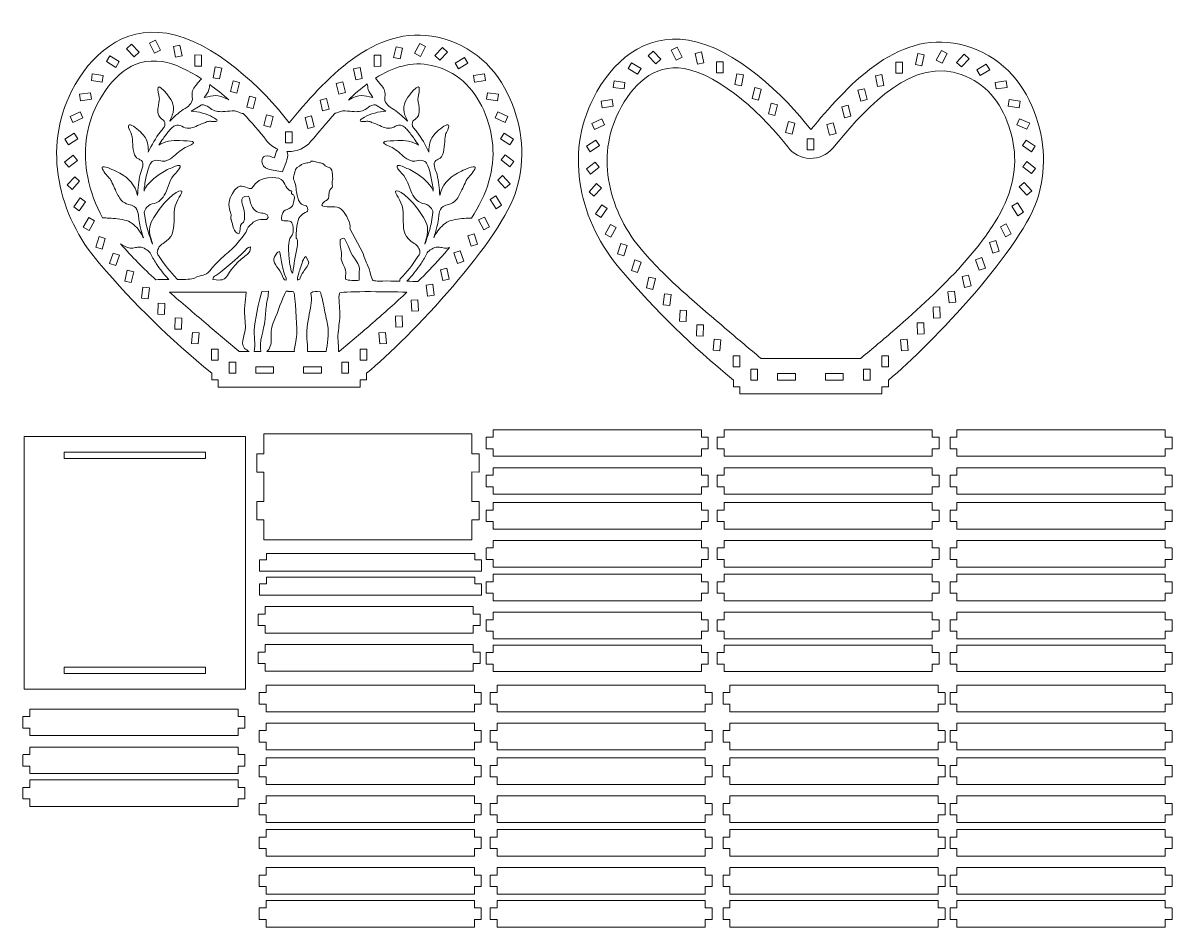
# Model space of a CAD drawing. Header units: inches. Extents: x -430 to 1041, y -180 to 976.
import ezdxf

# ---------------------------------------------------------------- set-up
doc = ezdxf.new("R2010")
doc.units = ezdxf.units.IN
doc.header["$MEASUREMENT"] = 0
doc.layers.add('_U+0421_U+043B_U+043E_U+0439 1', color=7, linetype='Continuous')

# ---------------------------------------------------------------- blocks, each defined once
blk = doc.blocks.new('block 2')
at = {"layer": '_U+0421_U+043B_U+043E_U+0439 1', "color": 12, "lineweight": 9, "true_color": 0xe30513}
for points in [[(-297.3, 943.3), (-291.2, 949.1), (-281.4, 938.9), (-287.6, 933), (-297.3, 943.3), (-297.3, 943.3)], [(-267.9, 950.4), (-260.3, 954.2), (-253.8, 941.6), (-261.4, 937.8), (-267.9, 950.4), (-267.9, 950.4)], [(-237.4, 946.3), (-229.1, 948.1), (-226.2, 934.3), (-234.5, 932.5), (-237.4, 946.3), (-237.4, 946.3)], [(55.8, 944.2), (47.5, 946), (44.5, 932.1), (52.8, 930.3), (55.8, 944.2), (55.8, 944.2)], [(85.3, 946.1), (77.8, 950.1), (71.2, 937.6), (78.7, 933.6), (85.3, 946.1), (85.3, 946.1)], [(113.2, 939.2), (107, 945.1), (97.2, 934.8), (103.4, 928.9), (113.2, 939.2), (113.2, 939.2)], [(399.8, 941.6), (407.4, 945.4), (413.8, 932.8), (406.2, 928.9), (399.8, 941.6), (399.8, 941.6)], [(753, 937.3), (745.5, 941.3), (738.9, 928.8), (746.4, 924.8), (753, 937.3), (753, 937.3)], [(-323.1, 927), (-318.7, 934.2), (-306.6, 926.9), (-311, 919.6), (-323.1, 927), (-323.1, 927)], [(-209.9, 935.4), (-201.4, 935.3), (-201.5, 921.2), (-210, 921.2), (-209.9, 935.4), (-209.9, 935.4)], [(27.9, 935.1), (19.4, 935), (19.5, 920.8), (28, 920.9), (27.9, 935.1), (27.9, 935.1)], [(139.6, 925.1), (135.2, 932.4), (123.1, 925.1), (127.5, 917.8), (139.6, 925.1), (139.6, 925.1)], [(370.3, 934.5), (376.5, 940.3), (386.3, 930.1), (380.1, 924.2), (370.3, 934.5), (370.3, 934.5)], [(430.2, 937.5), (438.5, 939.3), (441.5, 925.4), (433.2, 923.7), (430.2, 937.5), (430.2, 937.5)], [(457.8, 926.6), (466.3, 926.5), (466.2, 912.4), (457.7, 912.4), (457.8, 926.6), (457.8, 926.6)], [(723.5, 935.4), (715.2, 937.2), (712.2, 923.3), (720.5, 921.5), (723.5, 935.4), (723.5, 935.4)], [(780.8, 930.4), (774.7, 936.3), (764.9, 926), (771.1, 920.1), (780.8, 930.4), (780.8, 930.4)], [(-183.9, 920.2), (-175.6, 918.7), (-178.2, 904.7), (-186.6, 906.3), (-183.9, 920.2), (-183.9, 920.2)], [(1.7, 919.2), (-6.7, 917.6), (-4.1, 903.7), (4.3, 905.2), (1.7, 919.2), (1.7, 919.2)], [(344.5, 918.2), (348.9, 925.4), (361.1, 918.1), (356.7, 910.8), (344.5, 918.2), (344.5, 918.2)], [(695.6, 926.2), (687.1, 926.2), (687.2, 912), (695.7, 912.1), (695.6, 926.2), (695.6, 926.2)], [(807.3, 916.3), (802.9, 923.6), (790.8, 916.3), (795.2, 909), (807.3, 916.3), (807.3, 916.3)], [(-342.4, 902.7), (-341.2, 911.2), (-327.2, 909.1), (-328.4, 900.7), (-342.4, 902.7), (-342.4, 902.7)], [(-161, 902.5), (-152.8, 900.4), (-156.2, 886.6), (-164.5, 888.7), (-161, 902.5), (-161, 902.5)], [(-20.7, 901.1), (-28.9, 899), (-25.5, 885.3), (-17.2, 887.4), (-20.7, 901.1), (-20.7, 901.1)], [(162, 902.8), (160.8, 911.3), (146.8, 909.2), (148, 900.8), (162, 902.8), (162, 902.8)], [(325.2, 893.9), (326.5, 902.4), (340.5, 900.3), (339.3, 891.9), (325.2, 893.9), (325.2, 893.9)], [(483.7, 911.4), (492.1, 909.9), (489.5, 895.9), (481.1, 897.5), (483.7, 911.4), (483.7, 911.4)], [(669.3, 910.4), (661, 908.8), (663.6, 894.9), (671.9, 896.4), (669.3, 910.4), (669.3, 910.4)], [(829.7, 894), (828.5, 902.4), (814.4, 900.4), (815.7, 892), (829.7, 894), (829.7, 894)], [(-356.3, 876.8), (-357.5, 885.2), (-343.4, 887.1), (-342.3, 878.7), (-356.3, 876.8), (-356.3, 876.8)], [(-140, 882.6), (-131.8, 880.5), (-135.1, 866.8), (-143.4, 868.8), (-140, 882.6), (-140, 882.6)], [(177.5, 876.8), (178.6, 885.2), (164.5, 887.1), (163.4, 878.7), (177.5, 876.8), (177.5, 876.8)], [(506.6, 893.7), (514.9, 891.6), (511.4, 877.8), (503.2, 879.9), (506.6, 893.7), (506.6, 893.7)], [(647, 892.3), (638.7, 890.2), (642.2, 876.5), (650.4, 878.6), (647, 892.3), (647, 892.3)], [(-41.5, 879.8), (-49.7, 877.8), (-46.4, 864), (-38.1, 866), (-41.5, 879.8), (-41.5, 879.8)], [(311.3, 868), (310.2, 876.4), (324.2, 878.3), (325.4, 869.9), (311.3, 868), (311.3, 868)], [(527.6, 873.8), (535.9, 871.7), (532.5, 858), (524.3, 860), (527.6, 873.8), (527.6, 873.8)], [(626.2, 871), (617.9, 869), (621.3, 855.2), (629.5, 857.2), (626.2, 871), (626.2, 871)], [(845.1, 868), (846.3, 876.4), (832.2, 878.3), (831.1, 869.9), (845.1, 868), (845.1, 868)], [(-366.2, 849), (-369.7, 856.7), (-356.8, 862.6), (-353.3, 854.8), (-366.2, 849), (-366.2, 849)], [(-118.1, 858.9), (-109.9, 856.8), (-113.3, 843.1), (-121.5, 845.1), (-118.1, 858.9), (-118.1, 858.9)], [(-60.5, 857.4), (-68.8, 855.3), (-65.3, 841.5), (-57.1, 843.6), (-60.5, 857.4), (-60.5, 857.4)], [(187.3, 849.1), (190.8, 856.8), (177.9, 862.7), (174.4, 855), (187.3, 849.1), (187.3, 849.1)], [(301.5, 840.2), (298, 847.9), (310.9, 853.8), (314.4, 846), (301.5, 840.2), (301.5, 840.2)], [(854.9, 840.3), (858.5, 848), (845.6, 853.9), (842, 846.2), (854.9, 840.3), (854.9, 840.3)], [(549.6, 850.1), (557.8, 848), (554.4, 834.3), (546.1, 836.3), (549.6, 850.1), (549.6, 850.1)], [(607.1, 848.5), (598.9, 846.5), (602.3, 832.7), (610.6, 834.8), (607.1, 848.5), (607.1, 848.5)], [(-371.7, 820.5), (-376.4, 827.6), (-364.5, 835.4), (-359.9, 828.3), (-371.7, 820.5), (-371.7, 820.5)], [(-93.8, 837.1), (-85.3, 837.1), (-85.3, 822.9), (-93.8, 822.9), (-93.8, 837.1), (-93.8, 837.1)], [(193.3, 820.5), (197.9, 827.6), (186.1, 835.3), (181.4, 828.2), (193.3, 820.5), (193.3, 820.5)], [(296, 811.7), (291.3, 818.8), (303.2, 826.6), (307.8, 819.5), (296, 811.7), (296, 811.7)], [(573.9, 828.3), (582.4, 828.3), (582.4, 814.1), (573.9, 814.1), (573.9, 828.3), (573.9, 828.3)], [(860.9, 811.7), (865.6, 818.8), (853.8, 826.5), (849.1, 819.4), (860.9, 811.7), (860.9, 811.7)], [(-371.4, 791.7), (-376.6, 798.4), (-365.5, 807.2), (-360.2, 800.5), (-371.4, 791.7), (-371.4, 791.7)], [(193.2, 792.4), (198.4, 799.1), (187.3, 807.8), (182, 801.1), (193.2, 792.4), (193.2, 792.4)], [(296.3, 782.9), (291.1, 789.6), (302.2, 798.4), (307.5, 791.7), (296.3, 782.9), (296.3, 782.9)], [(860.9, 783.6), (866.1, 790.3), (855, 799), (849.7, 792.3), (860.9, 783.6), (860.9, 783.6)], [(-366.9, 763.5), (-373.2, 769.2), (-363.7, 779.7), (-357.4, 774), (-366.9, 763.5), (-366.9, 763.5)], [(187.1, 764.8), (193.4, 770.5), (183.9, 781), (177.6, 775.3), (187.1, 764.8), (187.1, 764.8)], [(300.8, 754.7), (294.5, 760.4), (304, 770.9), (310.3, 765.2), (300.8, 754.7), (300.8, 754.7)], [(854.7, 756), (861, 761.7), (851.5, 772.2), (845.2, 766.5), (854.7, 756), (854.7, 756)], [(-358.1, 736.1), (-365, 741), (-356.8, 752.6), (-349.9, 747.6), (-358.1, 736.1), (-358.1, 736.1)], [(175.5, 738.6), (182.7, 743.1), (175.2, 755.2), (168, 750.7), (175.5, 738.6), (175.5, 738.6)], [(309.5, 727.3), (302.6, 732.2), (310.9, 743.8), (317.8, 738.8), (309.5, 727.3), (309.5, 727.3)], [(843.1, 729.8), (850.4, 734.3), (842.9, 746.4), (835.7, 741.9), (843.1, 729.8), (843.1, 729.8)], [(-345.3, 711), (-352.7, 715.1), (-345.7, 727.5), (-338.3, 723.3), (-345.3, 711), (-345.3, 711)], [(159.7, 711.7), (167.2, 715.5), (160.8, 728.1), (153.2, 724.3), (159.7, 711.7), (159.7, 711.7)], [(143.6, 690.6), (151.8, 693.2), (147.5, 706.7), (139.4, 704.2), (143.6, 690.6), (143.6, 690.6)], [(322.4, 702.1), (315, 706.3), (322, 718.7), (329.4, 714.5), (322.4, 702.1), (322.4, 702.1)], [(827.3, 702.8), (834.9, 706.7), (828.5, 719.3), (820.9, 715.5), (827.3, 702.8), (827.3, 702.8)], [(-328.7, 687.1), (-336.8, 689.6), (-332.6, 703.1), (-324.5, 700.6), (-328.7, 687.1), (-328.7, 687.1)], [(339, 678.3), (330.9, 680.8), (335.1, 694.3), (343.2, 691.8), (339, 678.3), (339, 678.3)], [(811.3, 681.8), (819.4, 684.4), (815.2, 697.9), (807.1, 695.4), (811.3, 681.8), (811.3, 681.8)], [(-310.9, 665.9), (-319, 668.6), (-314.5, 682), (-306.4, 679.3), (-310.9, 665.9), (-310.9, 665.9)], [(126.1, 668.8), (134.2, 671.5), (129.6, 685), (121.6, 682.2), (126.1, 668.8), (126.1, 668.8)], [(107.4, 646.8), (115.7, 648.7), (112.6, 662.5), (104.3, 660.7), (107.4, 646.8), (107.4, 646.8)], [(356.7, 657.1), (348.7, 659.8), (353.2, 673.2), (361.3, 670.5), (356.7, 657.1), (356.7, 657.1)], [(793.8, 660), (801.8, 662.7), (797.3, 676.2), (789.2, 673.4), (793.8, 660), (793.8, 660)], [(-291.3, 644.3), (-299.6, 646.2), (-296.5, 660), (-288.2, 658.1), (-291.3, 644.3), (-291.3, 644.3)], [(376.3, 635.5), (368, 637.4), (371.1, 651.2), (379.4, 649.3), (376.3, 635.5), (376.3, 635.5)], [(775.1, 638), (783.4, 639.9), (780.3, 653.7), (772, 651.8), (775.1, 638), (775.1, 638)], [(-269.7, 623.5), (-278.1, 624.4), (-276.6, 638.5), (-268.1, 637.6), (-269.7, 623.5), (-269.7, 623.5)], [(87.8, 627), (96.2, 627.9), (94.7, 642), (86.3, 641.1), (87.8, 627), (87.8, 627)], [(755.5, 618.2), (763.9, 619.1), (762.4, 633.2), (753.9, 632.3), (755.5, 618.2), (755.5, 618.2)], [(-248.9, 603.2), (-257.4, 603.6), (-256.7, 617.8), (-248.2, 617.4), (-248.9, 603.2), (-248.9, 603.2)], [(67.9, 607.5), (76.3, 607.9), (75.6, 622), (67.1, 621.6), (67.9, 607.5), (67.9, 607.5)], [(398, 614.7), (389.6, 615.6), (391.1, 629.7), (399.5, 628.8), (398, 614.7), (398, 614.7)], [(418.7, 594.4), (410.2, 594.8), (411, 609), (419.4, 608.5), (418.7, 594.4), (418.7, 594.4)], [(735.5, 598.6), (744, 599.1), (743.3, 613.2), (734.8, 612.8), (735.5, 598.6), (735.5, 598.6)], [(-227, 584.6), (-235.5, 584.8), (-235.2, 598.9), (-226.7, 598.8), (-227, 584.6), (-227, 584.6)], [(47.1, 587.2), (55.6, 587.4), (55.3, 601.5), (46.8, 601.4), (47.1, 587.2), (47.1, 587.2)], [(440.6, 575.8), (432.1, 576), (432.4, 590.1), (440.9, 590), (440.6, 575.8), (440.6, 575.8)], [(714.8, 578.4), (723.3, 578.6), (723, 592.7), (714.5, 592.6), (714.8, 578.4), (714.8, 578.4)], [(-205.6, 565.8), (-214.1, 566.4), (-213.1, 580.5), (-204.6, 579.9), (-205.6, 565.8), (-205.6, 565.8)], [(26.7, 565.7), (35.2, 566.3), (34.1, 580.5), (25.7, 579.9), (26.7, 565.7), (26.7, 565.7)], [(-188.7, 559.2), (-180.2, 559.2), (-180.2, 545), (-188.7, 545), (-188.7, 559.2), (-188.7, 559.2)], [(10, 559.1), (1.5, 559.1), (1.5, 545), (10, 545), (10, 559.1), (10, 559.1)], [(462.1, 557), (453.6, 557.6), (454.6, 571.7), (463.1, 571.1), (462.1, 557), (462.1, 557)], [(694.3, 556.9), (702.8, 557.5), (701.8, 571.7), (693.3, 571.1), (694.3, 556.9), (694.3, 556.9)], [(479, 550.3), (487.5, 550.3), (487.5, 536.2), (479, 536.2), (479, 550.3), (479, 550.3)], [(677.7, 550.3), (669.2, 550.3), (669.2, 536.2), (677.7, 536.2), (677.7, 550.3), (677.7, 550.3)], [(-166.2, 542.3), (-157.7, 542.3), (-157.7, 528.1), (-166.2, 528.1), (-166.2, 542.3), (-166.2, 542.3)], [(-131.8, 528.1), (-131.8, 536.6), (-109.1, 536.6), (-109.1, 528.1), (-131.8, 528.1), (-131.8, 528.1)], [(-48, 528.1), (-48, 536.6), (-70.7, 536.6), (-70.7, 528.1), (-48, 528.1), (-48, 528.1)], [(-13.5, 542.3), (-22, 542.3), (-22, 528.1), (-13.5, 528.1), (-13.5, 542.3), (-13.5, 542.3)], [(501.5, 533.5), (510, 533.5), (510, 519.3), (501.5, 519.3), (501.5, 533.5), (501.5, 533.5)], [(654.2, 533.4), (645.6, 533.4), (645.6, 519.3), (654.2, 519.3), (654.2, 533.4), (654.2, 533.4)], [(535.9, 519.3), (535.9, 527.8), (558.6, 527.8), (558.6, 519.3), (535.9, 519.3), (535.9, 519.3)], [(619.7, 519.3), (619.7, 527.8), (597, 527.8), (597, 519.3), (619.7, 519.3), (619.7, 519.3)], [(-428.4, 447.2), (-145, 447.2), (-145, 124), (-428.4, 124), (-428.4, 447.2), (-428.4, 447.2)], [(-127.1, 289.5), (-118.3, 289.5), (-118.3, 297.7), (148.2, 297.7), (148.2, 289.5), (157, 289.5), (157, 275.1), (148.2, 275.1), (-118.3, 275.1), (-127.1, 275.1), (-127.1, 289.5), (-127.1, 289.5)], [(-127.1, 258.9), (-118.3, 258.9), (-118.3, 267.1), (148.2, 267.1), (148.2, 258.9), (157, 258.9), (157, 244.4), (148.2, 244.4), (-118.3, 244.4), (-127.1, 244.4), (-127.1, 258.9), (-127.1, 258.9)]]:
    blk.add_lwpolyline(points, dxfattribs=at)
for points, knots in [([(9.9, 528.1), (65.6, 574.3), (183.9, 699.6), (201.9, 763.9), (213.1, 803.7), (209.8, 840.9), (193.5, 879), (176.7, 918.4), (145, 948.2), (100.9, 958.1), (19.1, 976.4), (-44.8, 901.6), (-89.4, 848.7), (-122, 892), (-186.8, 953.7), (-245.7, 963.2), (-303, 972.4), (-344.1, 935), (-367.6, 889.1), (-404.9, 816.1), (-385.1, 730.2), (-332.4, 669.1), (-285.2, 614.4), (-243.4, 573.7), (-188.4, 528.1), (-188.4, 528.1), (-188.4, 519.6), (-188.4, 519.6), (-188.4, 519.6), (-180.2, 519.6), (-180.2, 519.6), (-180.2, 519.6), (-180.2, 510.5), (-180.2, 510.5), (-180.2, 510.5), (1.7, 510.5), (1.7, 510.5), (1.7, 510.5), (1.7, 519.6), (1.7, 519.6), (1.7, 519.6), (9.9, 519.6), (9.9, 519.6), (9.9, 519.6), (9.9, 528.1), (9.9, 528.1), (9.9, 528.1), (9.9, 528.1), (9.9, 528.1)], [0, 0, 0, 0, 1, 1, 1, 2, 2, 2, 3, 3, 3, 4, 4, 4, 5, 5, 5, 6, 6, 6, 7, 7, 7, 8, 8, 8, 9, 9, 9, 10, 10, 10, 11, 11, 11, 12, 12, 12, 13, 13, 13, 14, 14, 14, 15, 15, 15, 16, 16, 16, 16]), ([(479.2, 519.3), (479.2, 519.3), (479.2, 510.8), (479.2, 510.8), (479.2, 510.8), (487.7, 510.8), (487.7, 510.8), (487.7, 510.8), (487.7, 501.7), (487.7, 501.7), (487.7, 501.7), (669.1, 501.7), (669.1, 501.7), (669.1, 501.7), (669.1, 510.8), (669.1, 510.8), (669.1, 510.8), (677.6, 510.8), (677.6, 510.8), (677.6, 510.8), (677.6, 519.3), (677.6, 519.3), (733.3, 565.5), (851.6, 690.8), (869.6, 755.1), (880.8, 794.9), (877.4, 832.1), (861.2, 870.2), (844.4, 909.6), (812.6, 939.4), (768.5, 949.2), (686.7, 967.5), (622.9, 892.8), (578.2, 839.9), (545.6, 883.2), (480.8, 944.9), (421.9, 954.4), (364.7, 963.6), (323.5, 926.2), (300.1, 880.3), (262.8, 807.3), (282.6, 721.4), (335.3, 660.3), (382.4, 605.6), (424.3, 564.9), (479.2, 519.3), (479.2, 519.3), (479.2, 519.3), (479.2, 519.3)], [0, 0, 0, 0, 1, 1, 1, 2, 2, 2, 3, 3, 3, 4, 4, 4, 5, 5, 5, 6, 6, 6, 7, 7, 7, 8, 8, 8, 9, 9, 9, 10, 10, 10, 11, 11, 11, 12, 12, 12, 13, 13, 13, 14, 14, 14, 15, 15, 15, 16, 16, 16, 16]), ([(-201.5, 905), (-203.6, 902.4), (-205.8, 899.9), (-208, 897.4), (-211.5, 893.4), (-213.9, 889.4), (-213.4, 883.9), (-213.2, 880.4), (-212.5, 878.5), (-214.1, 875), (-215.3, 872.5), (-217.8, 870.4), (-219.9, 868.8), (-223.1, 866.5), (-226.4, 864.4), (-229.5, 862.1), (-232.6, 859.7), (-235.6, 856.8), (-238.4, 854.1), (-239.6, 852.9), (-240.8, 851.8), (-242, 850.6), (-241.9, 850.9), (-241.9, 851.2), (-241.7, 851.5), (-240.9, 853.8), (-239.6, 855.9), (-238.8, 858.3), (-235.2, 868.4), (-238.4, 876.8), (-244.9, 884.5), (-246.3, 886.1), (-247.7, 887.8), (-249.1, 889.4), (-262.7, 904.7), (-255.1, 882.2), (-255.3, 879.1), (-255.5, 877.3), (-255.8, 875.4), (-256.1, 873.6), (-256.5, 871.4), (-256.8, 869.2), (-257.1, 866.9), (-257.3, 864), (-257.3, 860.7), (-256, 858), (-255.1, 856), (-253.8, 854.7), (-252.1, 853.4), (-249.2, 851.2), (-248.1, 850.4), (-248.2, 846.3), (-248.2, 844.7), (-248.9, 843.4), (-249.9, 842.2), (-251.2, 840.5), (-252.7, 838.9), (-254, 837.2), (-260.2, 828.9), (-265.2, 820.3), (-269.5, 811.2), (-269, 816.1), (-270.5, 825.1), (-273.3, 829.5), (-277.5, 837.5), (-303.7, 858.6), (-291.9, 836.1), (-291, 834.4), (-290.7, 832.7), (-290.3, 830.7), (-289.6, 826.4), (-289.7, 822), (-289.1, 817.7), (-288.7, 814), (-288, 807.9), (-285.5, 805), (-284.6, 803.9), (-283.5, 803.2), (-282.2, 802.5), (-280.9, 801.7), (-279.6, 801), (-278.3, 800.2), (-275.9, 798.5), (-276.1, 795.8), (-276.6, 793.1), (-277.3, 789.5), (-278.9, 786), (-279.8, 782.4), (-282, 773.7), (-282.9, 764.6), (-283.2, 755.7), (-286.3, 768.8), (-294.6, 777.9), (-305.9, 784.1), (-309.3, 785.8), (-312.6, 787.5), (-316.1, 789), (-342.4, 800.7), (-319.4, 778.5), (-318, 776.2), (-317.1, 774.6), (-316.4, 772.9), (-315.6, 771.3), (-314.4, 768.4), (-313.1, 765.6), (-311.7, 762.7), (-309.8, 758.8), (-307.1, 752.8), (-304.1, 749.7), (-301.3, 746.7), (-298.4, 745.2), (-294.6, 744.1), (-292.2, 743.5), (-289.7, 743), (-287.7, 741.6), (-284.4, 739), (-283.3, 736.4), (-282.5, 732.4), (-282.1, 730), (-281.9, 727.5), (-281.6, 725.2), (-281.1, 721.9), (-280.6, 718.7), (-279.8, 715.5), (-278.6, 710.8), (-277.2, 706.1), (-275.6, 701.4), (-277.2, 704.5), (-278.8, 707.5), (-281, 710.4), (-285.1, 715.8), (-290.8, 721.7), (-297.3, 723.5), (-301.1, 724.5), (-305, 725.4), (-308.9, 725.9), (-312.6, 726.3), (-316.3, 726.5), (-320, 726.6), (-322.7, 726.8), (-325.3, 726.9), (-328, 727), (-336.9, 743.3), (-343.5, 760.8), (-347, 778.9), (-353.3, 810.8), (-349.7, 843.1), (-334.8, 872.3), (-318.2, 904.7), (-291.1, 933.2), (-251.6, 926.9), (-235.6, 924.3), (-218.4, 916.1), (-201.5, 905), (-201.5, 905), (-201.5, 905), (-201.5, 905)], [0, 0, 0, 0, 1, 1, 1, 2, 2, 2, 3, 3, 3, 4, 4, 4, 5, 5, 5, 6, 6, 6, 7, 7, 7, 8, 8, 8, 9, 9, 9, 10, 10, 10, 11, 11, 11, 12, 12, 12, 13, 13, 13, 14, 14, 14, 15, 15, 15, 16, 16, 16, 17, 17, 17, 18, 18, 18, 19, 19, 19, 20, 20, 20, 21, 21, 21, 22, 22, 22, 23, 23, 23, 24, 24, 24, 25, 25, 25, 26, 26, 26, 27, 27, 27, 28, 28, 28, 29, 29, 29, 30, 30, 30, 31, 31, 31, 32, 32, 32, 33, 33, 33, 34, 34, 34, 35, 35, 35, 36, 36, 36, 37, 37, 37, 38, 38, 38, 39, 39, 39, 40, 40, 40, 41, 41, 41, 42, 42, 42, 43, 43, 43, 44, 44, 44, 45, 45, 45, 46, 46, 46, 47, 47, 47, 48, 48, 48, 49, 49, 49, 50, 50, 50, 51, 51, 51, 52, 52, 52, 52]), ([(21.1, 905.6), (23.4, 902.8), (25.8, 900.1), (28.1, 897.4), (31.6, 893.4), (34, 889.4), (33.6, 883.9), (33.3, 880.4), (32.6, 878.5), (34.2, 875), (35.4, 872.5), (37.9, 870.4), (40.1, 868.8), (43.2, 866.5), (46.5, 864.4), (49.6, 862.1), (52.8, 859.7), (55.7, 856.8), (58.6, 854.1), (59.7, 852.9), (60.9, 851.8), (62.1, 850.6), (62.1, 850.9), (62, 851.2), (61.9, 851.5), (61, 853.8), (59.8, 855.9), (58.9, 858.3), (55.4, 868.4), (58.5, 876.8), (65, 884.5), (66.4, 886.1), (67.8, 887.8), (69.2, 889.4), (82.8, 904.7), (75.2, 882.2), (75.5, 879.1), (75.6, 877.3), (75.9, 875.4), (76.2, 873.6), (76.6, 871.4), (77, 869.2), (77.2, 866.9), (77.4, 864), (77.4, 860.7), (76.1, 858), (75.2, 856), (73.9, 854.7), (72.3, 853.4), (69.3, 851.2), (68.2, 850.4), (68.3, 846.3), (68.3, 844.7), (69.1, 843.4), (70, 842.2), (71.3, 840.5), (72.8, 838.9), (74.1, 837.2), (80.3, 828.9), (85.3, 820.3), (89.6, 811.2), (89.1, 816.1), (90.6, 825.1), (93.4, 829.5), (97.6, 837.5), (123.8, 858.6), (112, 836.1), (111.1, 834.4), (110.8, 832.7), (110.5, 830.7), (109.7, 826.4), (109.8, 822), (109.3, 817.7), (108.8, 814), (108.1, 807.9), (105.6, 805), (104.7, 803.9), (103.6, 803.2), (102.4, 802.5), (101, 801.7), (99.7, 801), (98.5, 800.2), (96.1, 798.5), (96.2, 795.8), (96.7, 793.1), (97.4, 789.5), (99, 786), (100, 782.4), (102.1, 773.7), (103, 764.6), (103.4, 755.7), (106.4, 768.8), (114.7, 777.9), (126.1, 784.1), (129.4, 785.8), (132.8, 787.5), (136.2, 789), (162.5, 800.7), (139.6, 778.5), (138.1, 776.2), (137.2, 774.6), (136.5, 772.9), (135.8, 771.3), (134.5, 768.4), (133.2, 765.6), (131.8, 762.7), (129.9, 758.8), (127.3, 752.8), (124.2, 749.7), (121.4, 746.7), (118.5, 745.2), (114.7, 744.1), (112.4, 743.5), (109.8, 743), (107.9, 741.6), (104.5, 739), (103.4, 736.4), (102.7, 732.4), (102.2, 730), (102, 727.5), (101.7, 725.2), (101.2, 721.9), (100.7, 718.7), (99.9, 715.5), (98.7, 710.8), (97.3, 706.1), (95.7, 701.4), (97.4, 704.5), (99, 707.5), (101.1, 710.4), (105.3, 715.8), (110.9, 721.7), (117.4, 723.5), (121.2, 724.5), (125.1, 725.4), (129.1, 725.9), (132.7, 726.3), (136.4, 726.5), (140.1, 726.6), (141.5, 726.7), (142.8, 726.8), (144.2, 726.8), (153.4, 741.3), (161.8, 757.3), (166.5, 773.8), (175.4, 805.7), (172.5, 834.3), (159.7, 864.6), (147.1, 894), (124.4, 915.1), (92.8, 922.1), (67.6, 927.8), (43.4, 919.8), (21.1, 905.6), (21.1, 905.6), (21.1, 905.6), (21.1, 905.6)], [0, 0, 0, 0, 1, 1, 1, 2, 2, 2, 3, 3, 3, 4, 4, 4, 5, 5, 5, 6, 6, 6, 7, 7, 7, 8, 8, 8, 9, 9, 9, 10, 10, 10, 11, 11, 11, 12, 12, 12, 13, 13, 13, 14, 14, 14, 15, 15, 15, 16, 16, 16, 17, 17, 17, 18, 18, 18, 19, 19, 19, 20, 20, 20, 21, 21, 21, 22, 22, 22, 23, 23, 23, 24, 24, 24, 25, 25, 25, 26, 26, 26, 27, 27, 27, 28, 28, 28, 29, 29, 29, 30, 30, 30, 31, 31, 31, 32, 32, 32, 33, 33, 33, 34, 34, 34, 35, 35, 35, 36, 36, 36, 37, 37, 37, 38, 38, 38, 39, 39, 39, 40, 40, 40, 41, 41, 41, 42, 42, 42, 43, 43, 43, 44, 44, 44, 45, 45, 45, 46, 46, 46, 47, 47, 47, 48, 48, 48, 49, 49, 49, 50, 50, 50, 51, 51, 51, 52, 52, 52, 52]), ([(642.1, 547), (642.3, 547.2), (642.5, 547.4), (642.7, 547.6), (657.2, 559.6), (671.5, 571.7), (685.7, 584), (715.8, 610.2), (745.5, 637.3), (772.2, 667), (786, 682.4), (799.3, 698.7), (810.6, 716.1), (820.3, 731), (829.3, 747.7), (834.1, 765), (843.1, 796.9), (840.2, 825.5), (827.3, 855.7), (814.8, 885.2), (792.1, 906.3), (760.5, 913.3), (698.1, 927.3), (641.7, 858.1), (606.4, 816.2), (598.9, 807.4), (588.7, 802.8), (577.2, 803.1), (565.7, 803.5), (555.8, 808.5), (548.8, 817.8), (521, 854.6), (463, 910.5), (416.1, 918), (376.6, 924.4), (349.4, 895.9), (332.9, 863.5), (317.9, 834.3), (314.4, 802), (320.6, 770.1), (326.8, 738.5), (342.2, 708.7), (363.2, 684.4), (379.3, 665.7), (397.2, 648.4), (415.6, 631.9), (434.1, 615.2), (453.1, 599.2), (472, 583), (486, 571.1), (500, 559.3), (514.1, 547.6), (514.3, 547.4), (514.6, 547.2), (514.8, 547), (514.8, 547), (642.1, 547), (642.1, 547), (642.1, 547), (642.1, 547), (642.1, 547)], [0, 0, 0, 0, 1, 1, 1, 2, 2, 2, 3, 3, 3, 4, 4, 4, 5, 5, 5, 6, 6, 6, 7, 7, 7, 8, 8, 8, 9, 9, 9, 10, 10, 10, 11, 11, 11, 12, 12, 12, 13, 13, 13, 14, 14, 14, 15, 15, 15, 16, 16, 16, 17, 17, 17, 18, 18, 18, 19, 19, 19, 20, 20, 20, 20]), ([(-197.9, 880.8), (-196, 883.2), (-192.8, 887.8), (-191.9, 891.1), (-191.4, 893.2), (-191, 895.4), (-190.8, 897.6), (-182.5, 891.5), (-174.3, 884.8), (-166.5, 877.9), (-182.3, 886.3), (-185.1, 883.4), (-197.9, 880.8), (-197.9, 880.8), (-197.9, 880.8), (-197.9, 880.8)], [0, 0, 0, 0, 1, 1, 1, 2, 2, 2, 3, 3, 3, 4, 4, 4, 5, 5, 5, 5]), ([(18, 880.8), (16.2, 883.2), (12.9, 887.8), (12, 891.1), (11.4, 893.5), (11, 896), (10.8, 898.5), (2.4, 892.2), (-5.8, 885.2), (-13.5, 877.8), (2.4, 886.4), (5.1, 883.4), (18, 880.8), (18, 880.8), (18, 880.8), (18, 880.8)], [0, 0, 0, 0, 1, 1, 1, 2, 2, 2, 3, 3, 3, 4, 4, 4, 5, 5, 5, 5]), ([(-97.8, 785.9), (-97.8, 785.9), (-97.9, 785.9), (-97.9, 785.9), (-103.6, 786.9), (-111, 788), (-116.4, 789.6), (-120.7, 791.1), (-124.1, 794.7), (-124.2, 799.3), (-124.3, 803.2), (-122.5, 805.2), (-120.5, 805.9), (-116.8, 807.3), (-111.3, 805), (-107.9, 803.9), (-106.9, 807.4), (-106.5, 812.2), (-103.9, 814.8), (-109.7, 817.2), (-114.8, 821.2), (-118.8, 826.6), (-126.6, 836.9), (-136.7, 848.7), (-148.3, 860.5), (-149.6, 860.7), (-151.3, 861.2), (-153.7, 862.2), (-154.6, 862.5), (-155.4, 862.8), (-156.2, 863.1), (-158.2, 863.8), (-160.2, 863.9), (-162.3, 863.8), (-166.2, 863.8), (-170.1, 863), (-174, 862.9), (-179.9, 862.7), (-185, 863.3), (-189.9, 866.9), (-193.3, 869.4), (-194.5, 870.9), (-199, 871.5), (-201.4, 871.9), (-201.3, 871.7), (-203.3, 870.5), (-203.3, 870.5), (-214.5, 863.5), (-214.5, 863.5), (-214.5, 863.5), (-214.5, 863.5), (-214.4, 863.5), (-197.3, 863.4), (-167.4, 848), (-188.9, 850.4), (-189.6, 850.5), (-190.4, 850.6), (-191.2, 850.6), (-192.9, 850.6), (-194.7, 849.8), (-196.2, 849.2), (-199.9, 847.7), (-203, 846.7), (-206.6, 845), (-212.4, 842.2), (-218.3, 840.3), (-224.4, 843), (-227.6, 844.5), (-229.4, 846.3), (-233.2, 845.4), (-234.8, 845), (-236.4, 844.6), (-237.8, 843.6), (-239.4, 842.5), (-240.9, 840.6), (-242.2, 839.1), (-245.2, 835.7), (-248, 832.1), (-250.6, 828.3), (-252.5, 825.6), (-254.3, 822.8), (-256.1, 819.9), (-248.9, 825.4), (-238.6, 826.2), (-229.7, 825.9), (-215.7, 825.6), (-202, 825.2), (-220.2, 817.9), (-226.3, 815.4), (-231.7, 810.4), (-236.7, 806), (-239.4, 803.6), (-242.7, 801.3), (-246.2, 800.2), (-248.7, 799.4), (-250.9, 799.4), (-253.5, 799.8), (-257.9, 800.5), (-260, 801.5), (-264.4, 799.3), (-267.2, 797.8), (-269.8, 789.3), (-270.6, 786.4), (-272.1, 780.8), (-273.2, 775), (-274.1, 769.3), (-274.9, 764.3), (-274.7, 766.5), (-275, 761), (-275.1, 760.2), (-272.9, 773.5), (-247.1, 787.8), (-244.6, 789.1), (-242, 790), (-239.5, 791.2), (-226.3, 797.8), (-225.3, 792.8), (-235.3, 783.5), (-241.5, 777.6), (-243.9, 766.4), (-247.7, 758.7), (-249.4, 755.2), (-251.6, 751.7), (-254.6, 749.1), (-256.7, 747.3), (-258.8, 746.3), (-261.4, 745.5), (-265.9, 744.3), (-268.5, 744.3), (-271.7, 740.2), (-272.9, 738.6), (-274.8, 735.8), (-274.7, 733.7), (-274.7, 733.7), (-272.3, 718.9), (-272.3, 718.9), (-270.8, 712.9), (-269, 706.8), (-266.9, 700.9), (-266.4, 699.3), (-265.3, 696.3), (-264.1, 693.4), (-264.8, 696.4), (-265.9, 699.4), (-266.7, 702.3), (-269.2, 711.8), (-267.7, 719.2), (-262.5, 727.5), (-243.6, 757.3), (-228.5, 763.3), (-226.7, 761.2), (-225, 759.4), (-234.4, 749.8), (-235.9, 738.1), (-236.6, 732.7), (-236.5, 727.8), (-236.6, 722.5), (-236.9, 709.3), (-238.3, 702), (-250.6, 694.4), (-255.3, 691.4), (-257.4, 688.2), (-258.1, 682.5), (-258.3, 681), (-256.2, 678.6), (-255.4, 677.4), (-248.8, 666.9), (-241.6, 657.9), (-232.8, 649.1), (-232.5, 648.8), (-232.3, 648.4), (-232.2, 648), (-222.5, 648), (-213.6, 648.3), (-210.4, 650), (-201.3, 654.9), (-196.8, 652.1), (-190.8, 659.4), (-188.5, 662.1), (-186.9, 664), (-184.7, 666.4), (-165.9, 686), (-164, 682.3), (-146.2, 706.2), (-143.9, 709.2), (-144.2, 711.9), (-141.8, 714.9), (-140.3, 716.7), (-137, 719.9), (-135.1, 721.3), (-125.9, 728.2), (-119, 723.1), (-117.2, 725.6), (-115.3, 728.4), (-116.3, 730.5), (-118.9, 731.8), (-123.8, 734.4), (-128.5, 731.3), (-134.5, 738.2), (-139.3, 743.7), (-138.2, 747.6), (-141.1, 754.7), (-156.6, 755.7), (-146.5, 741.2), (-146.4, 732.7), (-146.3, 727.1), (-145.5, 721.7), (-150.1, 719.5), (-152.8, 718), (-151.6, 708.9), (-153.5, 706.4), (-160.8, 707.7), (-161.6, 719.1), (-163, 723.6), (-163.9, 726.7), (-164, 723.4), (-163.7, 728.1), (-163.6, 731.6), (-163.2, 730.7), (-164.3, 733.9), (-165.5, 737.3), (-166.2, 739.8), (-166.3, 744.1), (-166.4, 751.2), (-161.2, 760.3), (-157.6, 764.3), (-150.8, 771.9), (-144, 764.5), (-137.4, 764.4), (-131, 773.7), (-126.7, 777.7), (-111.2, 778.5), (-96.1, 779.4), (-95.9, 771.1), (-92.4, 765.6), (-88.7, 759.8), (-86.1, 762.9), (-85.8, 760.6), (-85.8, 760.5), (-86.8, 758.9), (-86.4, 758.2), (-85.9, 757.1), (-83.9, 756.7), (-83.8, 756.3), (-83.2, 755.2), (-82, 755.1), (-83, 750.1), (-84, 745.5), (-83.5, 742.9), (-87.2, 740.2), (-89.7, 738.4), (-94.4, 737.3), (-96.2, 735.5), (-98.1, 733.5), (-99.4, 727.3), (-98.7, 723.8), (-91.2, 721.7), (-85, 727), (-84.1, 713.9), (-83, 696.9), (-92.8, 712.6), (-89.2, 673.8), (-88.9, 670.5), (-86.9, 657.6), (-85.3, 656.1), (-84.5, 656.6), (-83.6, 663.9), (-82.9, 669.2), (-81.8, 677.3), (-77.3, 693.9), (-78.6, 698.5), (-79.7, 702.3), (-81, 699.1), (-80.2, 706.1), (-78.5, 722), (-79.6, 728.2), (-68.7, 733.8), (-65.8, 735.3), (-64.4, 735.5), (-65.7, 740), (-67.3, 745.2), (-72.8, 740.8), (-76.6, 748.4), (-78.1, 751.6), (-80.4, 759.9), (-80.3, 763.9), (-80.8, 777.2), (-86.7, 772.1), (-81.4, 787), (-80.8, 788.9), (-81.4, 788.5), (-80.4, 790.2), (-79.9, 791), (-72.6, 795.5), (-71.4, 796.2), (-69.6, 797.1), (-67.2, 797.1), (-64.9, 797.4), (-58.5, 798.4), (-64.9, 801.7), (-52.4, 797.9), (-49.6, 797.1), (-48.7, 797.8), (-46.3, 796.5), (-44.7, 795.7), (-43.4, 793.7), (-42.3, 793), (-40, 791.5), (-38.5, 792.6), (-36.4, 790.6), (-33.1, 787.5), (-34.3, 783.5), (-33.7, 779.3), (-33.1, 774.3), (-33.9, 776.9), (-34.3, 773.4), (-34.6, 770.4), (-33.6, 769.2), (-34, 766), (-37.2, 763.5), (-38.1, 762.6), (-38.4, 756.2), (-38.7, 748.4), (-41.4, 750.3), (-45.3, 746.8), (-47.4, 744.9), (-48.9, 742.6), (-44.3, 741.6), (-34.1, 740.4), (-26.4, 743.6), (-20.1, 735.7), (-17, 731.9), (-9.8, 719.8), (-11.5, 713.2), (-11.5, 713.2), (5, 682.4), (5, 682.4), (6.3, 679.4), (6.8, 676.8), (7.9, 673.7), (9, 670.6), (10.6, 668.3), (11.6, 665.6), (20.8, 643.1), (8.4, 646.5), (41, 646.2), (42.4, 646.2), (47, 646.1), (52.6, 646.1), (52.6, 646.1), (52.4, 646.4), (52.4, 646.4), (52, 647.4), (52.2, 648.4), (52.9, 649.1), (61.7, 657.9), (68.9, 666.9), (75.5, 677.4), (76.3, 678.6), (78.4, 681), (78.2, 682.5), (77.5, 688.2), (75.5, 691.4), (70.7, 694.4), (58.4, 702), (57, 709.3), (56.7, 722.5), (56.6, 727.8), (56.8, 732.7), (56.1, 738.1), (54.5, 749.8), (45.1, 759.4), (46.8, 761.2), (48.6, 763.3), (63.7, 757.3), (82.6, 727.5), (87.8, 719.2), (89.4, 711.8), (86.8, 702.3), (86, 699.4), (84.9, 696.4), (84.3, 693.4), (85.5, 696.3), (86.5, 699.3), (87.1, 700.9), (89.1, 706.8), (90.9, 712.9), (92.4, 718.9), (92.4, 718.9), (94.8, 733.7), (94.8, 733.7), (94.9, 735.8), (93.1, 738.6), (91.8, 740.2), (88.6, 744.3), (86, 744.3), (81.6, 745.5), (78.9, 746.3), (76.8, 747.3), (74.7, 749.1), (71.7, 751.7), (69.5, 755.2), (67.8, 758.7), (64, 766.4), (61.6, 777.6), (55.4, 783.5), (45.5, 792.8), (46.4, 797.8), (59.6, 791.2), (62.1, 790), (64.8, 789.1), (67.3, 787.8), (93.1, 773.5), (95.2, 760.2), (95.2, 761), (94.8, 766.5), (95, 764.3), (94.2, 769.3), (93.3, 775), (92.2, 780.8), (90.7, 786.4), (89.9, 789.3), (87.3, 797.8), (84.5, 799.3), (80.1, 801.5), (78, 800.5), (73.6, 799.8), (71.1, 799.4), (68.8, 799.4), (66.3, 800.2), (62.8, 801.3), (59.5, 803.6), (56.8, 806), (51.8, 810.4), (46.5, 815.4), (40.3, 817.9), (22.1, 825.2), (35.8, 825.6), (49.9, 825.9), (58.7, 826.2), (69, 825.4), (76.2, 819.9), (74.4, 822.8), (72.6, 825.6), (70.7, 828.3), (68.1, 832.1), (65.3, 835.7), (62.3, 839.1), (61, 840.6), (59.5, 842.5), (57.9, 843.6), (56.5, 844.6), (54.9, 845), (53.3, 845.4), (49.5, 846.3), (47.8, 844.5), (44.6, 843), (38.5, 840.3), (32.5, 842.2), (26.7, 845), (23.1, 846.7), (20.1, 847.7), (16.3, 849.2), (14.8, 849.8), (13, 850.6), (11.3, 850.6), (10.6, 850.6), (9.8, 850.5), (9, 850.4), (-12.5, 848), (17.4, 863.4), (34.5, 863.5), (34.6, 863.5), (34.6, 863.5), (34.6, 863.5), (34.6, 863.5), (23.4, 870.5), (23.4, 870.5), (21.4, 871.7), (21.5, 871.9), (19.1, 871.5), (14.6, 870.9), (13.4, 869.4), (10, 866.9), (5.2, 863.3), (0, 862.7), (-5.9, 862.9), (-9.8, 863), (-13.7, 863.8), (-17.6, 863.8), (-19.7, 863.9), (-21.7, 863.8), (-23.7, 863.1), (-24.5, 862.8), (-25.3, 862.5), (-26.1, 862.2), (-27.8, 861.5), (-29.1, 861.1), (-30.2, 860.8), (-41.8, 848.3), (-52.2, 835.7), (-61.3, 825), (-68.7, 816.2), (-79, 811.6), (-90.5, 811.9), (-91.1, 812), (-91.6, 812), (-92.2, 812), (-91.9, 811.3), (-91.6, 810.6), (-91.4, 809.7), (-89.9, 803.5), (-95.3, 792.4), (-97.8, 785.9), (-97.8, 785.9), (-97.8, 785.9), (-97.8, 785.9)], [0, 0, 0, 0, 1, 1, 1, 2, 2, 2, 3, 3, 3, 4, 4, 4, 5, 5, 5, 6, 6, 6, 7, 7, 7, 8, 8, 8, 9, 9, 9, 10, 10, 10, 11, 11, 11, 12, 12, 12, 13, 13, 13, 14, 14, 14, 15, 15, 15, 16, 16, 16, 17, 17, 17, 18, 18, 18, 19, 19, 19, 20, 20, 20, 21, 21, 21, 22, 22, 22, 23, 23, 23, 24, 24, 24, 25, 25, 25, 26, 26, 26, 27, 27, 27, 28, 28, 28, 29, 29, 29, 30, 30, 30, 31, 31, 31, 32, 32, 32, 33, 33, 33, 34, 34, 34, 35, 35, 35, 36, 36, 36, 37, 37, 37, 38, 38, 38, 39, 39, 39, 40, 40, 40, 41, 41, 41, 42, 42, 42, 43, 43, 43, 44, 44, 44, 45, 45, 45, 46, 46, 46, 47, 47, 47, 48, 48, 48, 49, 49, 49, 50, 50, 50, 51, 51, 51, 52, 52, 52, 53, 53, 53, 54, 54, 54, 55, 55, 55, 56, 56, 56, 57, 57, 57, 58, 58, 58, 59, 59, 59, 60, 60, 60, 61, 61, 61, 62, 62, 62, 63, 63, 63, 64, 64, 64, 65, 65, 65, 66, 66, 66, 67, 67, 67, 68, 68, 68, 69, 69, 69, 70, 70, 70, 71, 71, 71, 72, 72, 72, 73, 73, 73, 74, 74, 74, 75, 75, 75, 76, 76, 76, 77, 77, 77, 78, 78, 78, 79, 79, 79, 80, 80, 80, 81, 81, 81, 82, 82, 82, 83, 83, 83, 84, 84, 84, 85, 85, 85, 86, 86, 86, 87, 87, 87, 88, 88, 88, 89, 89, 89, 90, 90, 90, 91, 91, 91, 92, 92, 92, 93, 93, 93, 94, 94, 94, 95, 95, 95, 96, 96, 96, 97, 97, 97, 98, 98, 98, 99, 99, 99, 100, 100, 100, 101, 101, 101, 102, 102, 102, 103, 103, 103, 104, 104, 104, 105, 105, 105, 106, 106, 106, 107, 107, 107, 108, 108, 108, 109, 109, 109, 110, 110, 110, 111, 111, 111, 112, 112, 112, 113, 113, 113, 114, 114, 114, 115, 115, 115, 116, 116, 116, 117, 117, 117, 118, 118, 118, 119, 119, 119, 120, 120, 120, 121, 121, 121, 122, 122, 122, 123, 123, 123, 124, 124, 124, 125, 125, 125, 126, 126, 126, 127, 127, 127, 128, 128, 128, 129, 129, 129, 130, 130, 130, 131, 131, 131, 132, 132, 132, 133, 133, 133, 134, 134, 134, 135, 135, 135, 136, 136, 136, 137, 137, 137, 138, 138, 138, 139, 139, 139, 140, 140, 140, 141, 141, 141, 142, 142, 142, 143, 143, 143, 144, 144, 144, 145, 145, 145, 146, 146, 146, 147, 147, 147, 148, 148, 148, 149, 149, 149, 150, 150, 150, 151, 151, 151, 152, 152, 152, 153, 153, 153, 154, 154, 154, 155, 155, 155, 156, 156, 156, 157, 157, 157, 158, 158, 158, 159, 159, 159, 160, 160, 160, 161, 161, 161, 162, 162, 162, 163, 163, 163, 164, 164, 164, 165, 165, 165, 166, 166, 166, 167, 167, 167, 168, 168, 168, 169, 169, 169, 170, 170, 170, 171, 171, 171, 172, 172, 172, 172]), ([(-305.2, 693.9), (-301.3, 691.1), (-297.1, 688.7), (-292.7, 688.3), (-290.4, 688.1), (-288.2, 688.4), (-285.9, 688.9), (-284.1, 689.2), (-282.3, 689.6), (-280.3, 689.6), (-276.3, 689.6), (-269.4, 685.6), (-267.3, 682.1), (-266, 679.9), (-265.1, 677.5), (-263.7, 675.3), (-262.3, 673), (-260.8, 670.7), (-259.4, 668.4), (-257.2, 665.1), (-254.7, 661.7), (-252.2, 658.6), (-249.7, 655.3), (-247, 652), (-244.1, 649.1), (-244.1, 649), (-244.1, 649), (-244.1, 649), (-244.1, 649), (-243.3, 648.2), (-243.3, 648.2), (-250.2, 648.2), (-256.4, 648.3), (-259.9, 647.8), (-275.5, 662.2), (-290.7, 677.1), (-304.5, 693.2), (-304.7, 693.4), (-304.9, 693.7), (-305.2, 693.9), (-305.2, 693.9), (-305.2, 693.9), (-305.2, 693.9)], [0, 0, 0, 0, 1, 1, 1, 2, 2, 2, 3, 3, 3, 4, 4, 4, 5, 5, 5, 6, 6, 6, 7, 7, 7, 8, 8, 8, 9, 9, 9, 10, 10, 10, 11, 11, 11, 12, 12, 12, 13, 13, 13, 14, 14, 14, 14]), ([(-13.6, 691.4), (-10.8, 679.1), (0.2, 670.5), (0.7, 662.5), (0.8, 659.6), (0.2, 657.6), (0.2, 654.8), (0.1, 652), (0.6, 650.2), (0.3, 647.1), (-4.4, 646.7), (-14.1, 646.5), (-17.3, 648.7), (-17.3, 655.7), (-15.6, 657.5), (-18.4, 663.8), (-19.3, 665.8), (-20.9, 668.9), (-21.9, 671.7), (-23.6, 676.2), (-22.2, 675.8), (-22.3, 679.9), (-22.4, 685.7), (-24.8, 694.4), (-23.8, 699.3), (-21.3, 700.7), (-21.5, 701.1), (-18.4, 700.8), (-18.4, 700.8), (-13.6, 691.4), (-13.6, 691.4), (-13.6, 691.4), (-13.6, 691.4), (-13.6, 691.4)], [0, 0, 0, 0, 1, 1, 1, 2, 2, 2, 3, 3, 3, 4, 4, 4, 5, 5, 5, 6, 6, 6, 7, 7, 7, 8, 8, 8, 9, 9, 9, 10, 10, 10, 11, 11, 11, 11]), ([(-150.5, 674.1), (-176, 652.1), (-163.5, 645), (-186.8, 648.2), (-186.9, 651.1), (-185.5, 651.7), (-183.2, 653.2), (-174.4, 658.9), (-154.3, 676.5), (-147, 683.8), (-144.5, 686.3), (-142.9, 689.5), (-138.8, 690.1), (-139, 688.1), (-139, 685.9), (-139.7, 684.4), (-141.9, 680.2), (-146.5, 678), (-150.5, 674.1), (-150.5, 674.1), (-150.5, 674.1), (-150.5, 674.1)], [0, 0, 0, 0, 1, 1, 1, 2, 2, 2, 3, 3, 3, 4, 4, 4, 5, 5, 5, 6, 6, 6, 7, 7, 7, 7]), ([(-101.5, 684), (-100.2, 680.8), (-99.2, 671.5), (-98.1, 666.5), (-97.4, 663.5), (-96.6, 659.2), (-95.7, 656.1), (-94.7, 652.3), (-92.8, 651.7), (-93.1, 647.2), (-96.8, 647.5), (-96.4, 650), (-99.6, 656.3), (-103.4, 664.1), (-112.1, 670.4), (-107.8, 677.2), (-105.4, 680.9), (-105.2, 683.3), (-101.5, 684), (-101.5, 684), (-101.5, 684), (-101.5, 684)], [0, 0, 0, 0, 1, 1, 1, 2, 2, 2, 3, 3, 3, 4, 4, 4, 5, 5, 5, 6, 6, 6, 7, 7, 7, 7]), ([(-78.5, 647.1), (-79.2, 649.3), (-78.5, 651.2), (-77.5, 654.4), (-76.6, 657.6), (-76.1, 659.3), (-75, 662.4), (-73.1, 667.7), (-71.1, 676.5), (-68.1, 677.5), (-68.1, 677.5), (-63.9, 670.4), (-63.9, 670.4), (-66.8, 661.3), (-70.2, 661), (-73.7, 653.1), (-76.1, 647.7), (-75.2, 648.7), (-78.5, 647.1), (-78.5, 647.1), (-78.5, 647.1), (-78.5, 647.1)], [0, 0, 0, 0, 1, 1, 1, 2, 2, 2, 3, 3, 3, 4, 4, 4, 5, 5, 5, 6, 6, 6, 7, 7, 7, 7]), ([(115.9, 688.9), (114.9, 688.6), (113.9, 688.4), (112.8, 688.3), (110.5, 688.1), (108.4, 688.4), (106.1, 688.9), (104.2, 689.2), (102.4, 689.6), (100.5, 689.6), (96.4, 689.6), (89.5, 685.6), (87.4, 682.1), (86.1, 679.9), (85.2, 677.5), (83.8, 675.3), (82.4, 673), (80.9, 670.7), (79.5, 668.4), (77.4, 665.1), (74.8, 661.7), (72.4, 658.6), (69.8, 655.3), (67.1, 652), (64.3, 649.1), (64.2, 649), (64.2, 649), (64.2, 649), (64.2, 649), (61.2, 645.9), (61.2, 645.9), (66.8, 645.8), (72.2, 645.7), (75.5, 645.5), (85.5, 655.4), (95.2, 665.4), (104.5, 675.8), (108.4, 680.1), (112.2, 684.5), (115.9, 688.9), (115.9, 688.9), (115.9, 688.9), (115.9, 688.9)], [0, 0, 0, 0, 1, 1, 1, 2, 2, 2, 3, 3, 3, 4, 4, 4, 5, 5, 5, 6, 6, 6, 7, 7, 7, 8, 8, 8, 9, 9, 9, 10, 10, 10, 11, 11, 11, 12, 12, 12, 13, 13, 13, 14, 14, 14, 14]), ([(-134.1, 555.8), (-134.1, 555.8), (-125.5, 555.8), (-125.5, 555.8), (-128.3, 566.9), (-121.2, 585.5), (-120.3, 594.9), (-119.6, 602), (-119.3, 608.2), (-118.3, 615.3), (-117.8, 619.1), (-115.4, 629.9), (-115.8, 633.1), (-115.8, 633.1), (-124.3, 632.9), (-124.3, 632.9), (-127.8, 621.4), (-133.5, 594.2), (-134, 583.4), (-134.3, 577.9), (-132.3, 565), (-134.1, 555.8), (-134.1, 555.8), (-134.1, 555.8), (-134.1, 555.8)], [0, 0, 0, 0, 1, 1, 1, 2, 2, 2, 3, 3, 3, 4, 4, 4, 5, 5, 5, 6, 6, 6, 7, 7, 7, 8, 8, 8, 8]), ([(-118, 555.8), (-118, 555.8), (-82.5, 555.8), (-82.5, 555.8), (-82.7, 557), (-82.7, 558.3), (-82.5, 559.8), (-81.8, 565.5), (-79.5, 570.8), (-79.3, 582.3), (-79.3, 588.4), (-81.9, 628.9), (-82.9, 630.5), (-83.8, 633.7), (-85.3, 632.7), (-89.2, 632.7), (-91.8, 632.7), (-90.3, 633.4), (-92.9, 633.1), (-99.2, 622.5), (-103.3, 607.2), (-108.6, 595.5), (-112.2, 587.5), (-112.8, 582.5), (-112.2, 571.8), (-111.9, 565.8), (-113.7, 558.9), (-118, 555.8), (-118, 555.8), (-118, 555.8), (-118, 555.8)], [0, 0, 0, 0, 1, 1, 1, 2, 2, 2, 3, 3, 3, 4, 4, 4, 5, 5, 5, 6, 6, 6, 7, 7, 7, 8, 8, 8, 9, 9, 9, 10, 10, 10, 10]), ([(-65.9, 555.8), (-65.9, 555.8), (-42, 555.8), (-42, 555.8), (-40.6, 564.8), (-37.6, 578.3), (-40.1, 590.7), (-41.5, 597.4), (-43, 604.6), (-44.5, 611.7), (-45.6, 616.9), (-47.5, 628.6), (-49.6, 632.3), (-54.2, 633), (-57.8, 633.5), (-61.6, 630.5), (-57.6, 616.2), (-69.1, 594.6), (-66.1, 568.1), (-65.7, 564.3), (-65.5, 559.8), (-65.9, 555.8), (-65.9, 555.8), (-65.9, 555.8), (-65.9, 555.8)], [0, 0, 0, 0, 1, 1, 1, 2, 2, 2, 3, 3, 3, 4, 4, 4, 5, 5, 5, 6, 6, 6, 7, 7, 7, 8, 8, 8, 8]), ([(-26.1, 555.8), (-26.1, 555.8), (-25.6, 555.8), (-25.6, 555.8), (-25.4, 556), (-25.2, 556.2), (-24.9, 556.4), (-10.5, 568.4), (3.8, 580.5), (18, 592.8), (32.7, 605.6), (47.3, 618.6), (61.5, 632), (33.1, 632.4), (-24.6, 633.7), (-24.9, 630.4), (-26.4, 625.1), (-24.5, 611.2), (-24.2, 605), (-24.3, 596.1), (-25.8, 588.2), (-26.5, 580), (-27.5, 570.1), (-25.6, 562), (-26.1, 555.8), (-26.1, 555.8), (-26.1, 555.8), (-26.1, 555.8)], [0, 0, 0, 0, 1, 1, 1, 2, 2, 2, 3, 3, 3, 4, 4, 4, 5, 5, 5, 6, 6, 6, 7, 7, 7, 8, 8, 8, 9, 9, 9, 9]), ([(-152.9, 555.8), (-152.9, 555.8), (-140.5, 555.8), (-140.5, 555.8), (-142.5, 557.2), (-144.3, 558.8), (-146.6, 559.9), (-153, 568.3), (-143.5, 577.8), (-145.4, 593.2), (-148.1, 613.6), (-144.8, 618.2), (-144.4, 631.8), (-144.4, 631.8), (-242.4, 632), (-242.4, 632), (-226.9, 618.4), (-211.2, 605.2), (-195.6, 591.8), (-181.7, 579.9), (-167.7, 568.1), (-153.6, 556.4), (-153.3, 556.2), (-153.1, 556), (-152.9, 555.8), (-152.9, 555.8), (-152.9, 555.8), (-152.9, 555.8)], [0, 0, 0, 0, 1, 1, 1, 2, 2, 2, 3, 3, 3, 4, 4, 4, 5, 5, 5, 6, 6, 6, 7, 7, 7, 8, 8, 8, 9, 9, 9, 9]), ([(163.3, 446.3), (163.3, 446.3), (171.8, 446.3), (171.8, 446.3), (171.8, 446.3), (171.8, 455.9), (171.8, 455.9), (171.8, 455.9), (438.3, 455.9), (438.3, 455.9), (438.3, 455.9), (438.3, 446.3), (438.3, 446.3), (438.3, 446.3), (446.8, 446.3), (446.8, 446.3), (446.9, 446.3), (447.1, 446.2), (447.1, 446), (447.1, 446), (447.1, 431.8), (447.1, 431.8), (447.1, 431.7), (446.9, 431.5), (446.8, 431.5), (446.8, 431.5), (438.3, 431.5), (438.3, 431.5), (438.3, 431.5), (438.3, 421.9), (438.3, 421.9), (438.3, 421.9), (171.8, 421.9), (171.8, 421.9), (171.8, 421.9), (171.8, 431.5), (171.8, 431.5), (171.8, 431.5), (163.3, 431.5), (163.3, 431.5), (163.2, 431.5), (163, 431.7), (163, 431.8), (163, 431.8), (163, 446), (163, 446), (163, 446.2), (163.2, 446.3), (163.3, 446.3), (163.3, 446.3), (163.3, 446.3), (163.3, 446.3)], [0, 0, 0, 0, 1, 1, 1, 2, 2, 2, 3, 3, 3, 4, 4, 4, 5, 5, 5, 6, 6, 6, 7, 7, 7, 8, 8, 8, 9, 9, 9, 10, 10, 10, 11, 11, 11, 12, 12, 12, 13, 13, 13, 14, 14, 14, 15, 15, 15, 16, 16, 16, 17, 17, 17, 17]), ([(458.8, 446.3), (458.8, 446.3), (467.3, 446.3), (467.3, 446.3), (467.3, 446.3), (467.3, 455.9), (467.3, 455.9), (467.3, 455.9), (733.8, 455.9), (733.8, 455.9), (733.8, 455.9), (733.8, 446.3), (733.8, 446.3), (733.8, 446.3), (742.3, 446.3), (742.3, 446.3), (742.5, 446.3), (742.6, 446.2), (742.6, 446), (742.6, 446), (742.6, 431.8), (742.6, 431.8), (742.6, 431.7), (742.5, 431.5), (742.3, 431.5), (742.3, 431.5), (733.8, 431.5), (733.8, 431.5), (733.8, 431.5), (733.8, 421.9), (733.8, 421.9), (733.8, 421.9), (467.3, 421.9), (467.3, 421.9), (467.3, 421.9), (467.3, 431.5), (467.3, 431.5), (467.3, 431.5), (458.8, 431.5), (458.8, 431.5), (458.7, 431.5), (458.6, 431.7), (458.6, 431.8), (458.6, 431.8), (458.6, 446), (458.6, 446), (458.6, 446.2), (458.7, 446.3), (458.8, 446.3), (458.8, 446.3), (458.8, 446.3), (458.8, 446.3)], [0, 0, 0, 0, 1, 1, 1, 2, 2, 2, 3, 3, 3, 4, 4, 4, 5, 5, 5, 6, 6, 6, 7, 7, 7, 8, 8, 8, 9, 9, 9, 10, 10, 10, 11, 11, 11, 12, 12, 12, 13, 13, 13, 14, 14, 14, 15, 15, 15, 16, 16, 16, 17, 17, 17, 17]), ([(756.9, 446.3), (756.9, 446.3), (765.4, 446.3), (765.4, 446.3), (765.4, 446.3), (765.4, 455.9), (765.4, 455.9), (765.4, 455.9), (1031.8, 455.9), (1031.8, 455.9), (1031.8, 455.9), (1031.8, 446.3), (1031.8, 446.3), (1031.8, 446.3), (1040.3, 446.3), (1040.3, 446.3), (1040.5, 446.3), (1040.6, 446.2), (1040.6, 446), (1040.6, 446), (1040.6, 431.8), (1040.6, 431.8), (1040.6, 431.7), (1040.5, 431.5), (1040.3, 431.5), (1040.3, 431.5), (1031.8, 431.5), (1031.8, 431.5), (1031.8, 431.5), (1031.8, 421.9), (1031.8, 421.9), (1031.8, 421.9), (765.4, 421.9), (765.4, 421.9), (765.4, 421.9), (765.4, 431.5), (765.4, 431.5), (765.4, 431.5), (756.9, 431.5), (756.9, 431.5), (756.7, 431.5), (756.6, 431.7), (756.6, 431.8), (756.6, 431.8), (756.6, 446), (756.6, 446), (756.6, 446.2), (756.7, 446.3), (756.9, 446.3), (756.9, 446.3), (756.9, 446.3), (756.9, 446.3)], [0, 0, 0, 0, 1, 1, 1, 2, 2, 2, 3, 3, 3, 4, 4, 4, 5, 5, 5, 6, 6, 6, 7, 7, 7, 8, 8, 8, 9, 9, 9, 10, 10, 10, 11, 11, 11, 12, 12, 12, 13, 13, 13, 14, 14, 14, 15, 15, 15, 16, 16, 16, 17, 17, 17, 17]), ([(153.5, 340.8), (153.5, 340.8), (144.7, 340.8), (144.7, 340.8), (144.7, 340.8), (144.7, 315.1), (144.7, 315.1), (144.7, 315.1), (-121.7, 315.1), (-121.7, 315.1), (-121.7, 315.1), (-121.7, 340.8), (-121.7, 340.8), (-121.7, 340.8), (-130.5, 340.8), (-130.5, 340.8), (-130.7, 340.8), (-130.8, 340.9), (-130.8, 341), (-130.8, 341), (-130.8, 363.7), (-130.8, 363.7), (-130.8, 363.9), (-130.7, 364), (-130.5, 364), (-130.5, 364), (-121.7, 364), (-121.7, 364), (-121.7, 364), (-121.7, 401.8), (-121.7, 401.8), (-121.7, 401.8), (-130.5, 401.8), (-130.5, 401.8), (-130.7, 401.8), (-130.8, 402), (-130.8, 402.1), (-130.8, 402.1), (-130.8, 424.8), (-130.8, 424.8), (-130.8, 425), (-130.7, 425.1), (-130.5, 425.1), (-130.5, 425.1), (-121.7, 425.1), (-121.7, 425.1), (-121.7, 425.1), (-121.7, 450.7), (-121.7, 450.7), (-121.7, 450.7), (144.7, 450.7), (144.7, 450.7), (144.7, 450.7), (144.7, 425.1), (144.7, 425.1), (144.7, 425.1), (153.5, 425.1), (153.5, 425.1), (153.7, 425.1), (153.8, 425), (153.8, 424.8), (153.8, 424.8), (153.8, 402.1), (153.8, 402.1), (153.8, 402), (153.7, 401.8), (153.5, 401.8), (153.5, 401.8), (144.7, 401.9), (144.7, 401.9), (144.7, 401.9), (144.7, 364), (144.7, 364), (144.7, 364), (153.5, 364), (153.5, 364), (153.7, 364), (153.8, 363.9), (153.8, 363.7), (153.8, 363.7), (153.8, 341), (153.8, 341), (153.8, 340.9), (153.7, 340.8), (153.5, 340.8), (153.5, 340.8), (153.5, 340.8), (153.5, 340.8)], [0, 0, 0, 0, 1, 1, 1, 2, 2, 2, 3, 3, 3, 4, 4, 4, 5, 5, 5, 6, 6, 6, 7, 7, 7, 8, 8, 8, 9, 9, 9, 10, 10, 10, 11, 11, 11, 12, 12, 12, 13, 13, 13, 14, 14, 14, 15, 15, 15, 16, 16, 16, 17, 17, 17, 18, 18, 18, 19, 19, 19, 20, 20, 20, 21, 21, 21, 22, 22, 22, 23, 23, 23, 24, 24, 24, 25, 25, 25, 26, 26, 26, 27, 27, 27, 28, 28, 28, 29, 29, 29, 29]), ([(-196.3, 427), (-256.6, 427), (-316.8, 427), (-377.1, 427), (-377.1, 427), (-377.1, 419.1), (-377.1, 419.1), (-316.8, 419.1), (-256.6, 419.1), (-196.3, 419.1), (-196.3, 419.1), (-196.3, 427), (-196.3, 427), (-196.3, 427), (-196.3, 427), (-196.3, 427), (-196.3, 427), (-196.3, 427), (-196.3, 427)], [0, 0, 0, 0, 1, 1, 1, 2, 2, 2, 3, 3, 3, 4, 4, 4, 5, 5, 5, 6, 6, 6, 6]), ([(163.3, 397.7), (163.3, 397.7), (171.8, 397.7), (171.8, 397.7), (171.8, 397.7), (171.8, 407.3), (171.8, 407.3), (171.8, 407.3), (438.3, 407.3), (438.3, 407.3), (438.3, 407.3), (438.3, 397.7), (438.3, 397.7), (438.3, 397.7), (446.8, 397.7), (446.8, 397.7), (446.9, 397.7), (447.1, 397.6), (447.1, 397.4), (447.1, 397.4), (447.1, 383.2), (447.1, 383.2), (447.1, 383.1), (446.9, 382.9), (446.8, 382.9), (446.8, 382.9), (438.3, 382.9), (438.3, 382.9), (438.3, 382.9), (438.3, 373.3), (438.3, 373.3), (438.3, 373.3), (171.8, 373.3), (171.8, 373.3), (171.8, 373.3), (171.8, 382.9), (171.8, 382.9), (171.8, 382.9), (163.3, 382.9), (163.3, 382.9), (163.2, 382.9), (163, 383.1), (163, 383.2), (163, 383.2), (163, 397.4), (163, 397.4), (163, 397.6), (163.2, 397.7), (163.3, 397.7), (163.3, 397.7), (163.3, 397.7), (163.3, 397.7)], [0, 0, 0, 0, 1, 1, 1, 2, 2, 2, 3, 3, 3, 4, 4, 4, 5, 5, 5, 6, 6, 6, 7, 7, 7, 8, 8, 8, 9, 9, 9, 10, 10, 10, 11, 11, 11, 12, 12, 12, 13, 13, 13, 14, 14, 14, 15, 15, 15, 16, 16, 16, 17, 17, 17, 17]), ([(458.8, 397.7), (458.8, 397.7), (467.3, 397.7), (467.3, 397.7), (467.3, 397.7), (467.3, 407.3), (467.3, 407.3), (467.3, 407.3), (733.8, 407.3), (733.8, 407.3), (733.8, 407.3), (733.8, 397.7), (733.8, 397.7), (733.8, 397.7), (742.3, 397.7), (742.3, 397.7), (742.5, 397.7), (742.6, 397.6), (742.6, 397.4), (742.6, 397.4), (742.6, 383.2), (742.6, 383.2), (742.6, 383.1), (742.5, 382.9), (742.3, 382.9), (742.3, 382.9), (733.8, 382.9), (733.8, 382.9), (733.8, 382.9), (733.8, 373.3), (733.8, 373.3), (733.8, 373.3), (467.3, 373.3), (467.3, 373.3), (467.3, 373.3), (467.3, 382.9), (467.3, 382.9), (467.3, 382.9), (458.8, 382.9), (458.8, 382.9), (458.7, 382.9), (458.6, 383.1), (458.6, 383.2), (458.6, 383.2), (458.6, 397.4), (458.6, 397.4), (458.6, 397.6), (458.7, 397.7), (458.8, 397.7), (458.8, 397.7), (458.8, 397.7), (458.8, 397.7)], [0, 0, 0, 0, 1, 1, 1, 2, 2, 2, 3, 3, 3, 4, 4, 4, 5, 5, 5, 6, 6, 6, 7, 7, 7, 8, 8, 8, 9, 9, 9, 10, 10, 10, 11, 11, 11, 12, 12, 12, 13, 13, 13, 14, 14, 14, 15, 15, 15, 16, 16, 16, 17, 17, 17, 17]), ([(756.9, 397.7), (756.9, 397.7), (765.4, 397.7), (765.4, 397.7), (765.4, 397.7), (765.4, 407.3), (765.4, 407.3), (765.4, 407.3), (1031.8, 407.3), (1031.8, 407.3), (1031.8, 407.3), (1031.8, 397.7), (1031.8, 397.7), (1031.8, 397.7), (1040.3, 397.7), (1040.3, 397.7), (1040.5, 397.7), (1040.6, 397.6), (1040.6, 397.4), (1040.6, 397.4), (1040.6, 383.2), (1040.6, 383.2), (1040.6, 383.1), (1040.5, 382.9), (1040.3, 382.9), (1040.3, 382.9), (1031.8, 382.9), (1031.8, 382.9), (1031.8, 382.9), (1031.8, 373.3), (1031.8, 373.3), (1031.8, 373.3), (765.4, 373.3), (765.4, 373.3), (765.4, 373.3), (765.4, 382.9), (765.4, 382.9), (765.4, 382.9), (756.9, 382.9), (756.9, 382.9), (756.7, 382.9), (756.6, 383.1), (756.6, 383.2), (756.6, 383.2), (756.6, 397.4), (756.6, 397.4), (756.6, 397.6), (756.7, 397.7), (756.9, 397.7), (756.9, 397.7), (756.9, 397.7), (756.9, 397.7)], [0, 0, 0, 0, 1, 1, 1, 2, 2, 2, 3, 3, 3, 4, 4, 4, 5, 5, 5, 6, 6, 6, 7, 7, 7, 8, 8, 8, 9, 9, 9, 10, 10, 10, 11, 11, 11, 12, 12, 12, 13, 13, 13, 14, 14, 14, 15, 15, 15, 16, 16, 16, 17, 17, 17, 17]), ([(163.3, 353.2), (163.3, 353.2), (171.8, 353.2), (171.8, 353.2), (171.8, 353.2), (171.8, 362.8), (171.8, 362.8), (171.8, 362.8), (438.3, 362.8), (438.3, 362.8), (438.3, 362.8), (438.3, 353.2), (438.3, 353.2), (438.3, 353.2), (446.8, 353.2), (446.8, 353.2), (446.9, 353.2), (447.1, 353), (447.1, 352.9), (447.1, 352.9), (447.1, 338.7), (447.1, 338.7), (447.1, 338.6), (446.9, 338.4), (446.8, 338.4), (446.8, 338.4), (438.3, 338.4), (438.3, 338.4), (438.3, 338.4), (438.3, 328.8), (438.3, 328.8), (438.3, 328.8), (171.8, 328.8), (171.8, 328.8), (171.8, 328.8), (171.8, 338.4), (171.8, 338.4), (171.8, 338.4), (163.3, 338.4), (163.3, 338.4), (163.2, 338.4), (163, 338.6), (163, 338.7), (163, 338.7), (163, 352.9), (163, 352.9), (163, 353), (163.2, 353.2), (163.3, 353.2), (163.3, 353.2), (163.3, 353.2), (163.3, 353.2)], [0, 0, 0, 0, 1, 1, 1, 2, 2, 2, 3, 3, 3, 4, 4, 4, 5, 5, 5, 6, 6, 6, 7, 7, 7, 8, 8, 8, 9, 9, 9, 10, 10, 10, 11, 11, 11, 12, 12, 12, 13, 13, 13, 14, 14, 14, 15, 15, 15, 16, 16, 16, 17, 17, 17, 17]), ([(458.8, 353.2), (458.8, 353.2), (467.3, 353.2), (467.3, 353.2), (467.3, 353.2), (467.3, 362.8), (467.3, 362.8), (467.3, 362.8), (733.8, 362.8), (733.8, 362.8), (733.8, 362.8), (733.8, 353.2), (733.8, 353.2), (733.8, 353.2), (742.3, 353.2), (742.3, 353.2), (742.5, 353.2), (742.6, 353), (742.6, 352.9), (742.6, 352.9), (742.6, 338.7), (742.6, 338.7), (742.6, 338.6), (742.5, 338.4), (742.3, 338.4), (742.3, 338.4), (733.8, 338.4), (733.8, 338.4), (733.8, 338.4), (733.8, 328.8), (733.8, 328.8), (733.8, 328.8), (467.3, 328.8), (467.3, 328.8), (467.3, 328.8), (467.3, 338.4), (467.3, 338.4), (467.3, 338.4), (458.8, 338.4), (458.8, 338.4), (458.7, 338.4), (458.6, 338.6), (458.6, 338.7), (458.6, 338.7), (458.6, 352.9), (458.6, 352.9), (458.6, 353), (458.7, 353.2), (458.8, 353.2), (458.8, 353.2), (458.8, 353.2), (458.8, 353.2)], [0, 0, 0, 0, 1, 1, 1, 2, 2, 2, 3, 3, 3, 4, 4, 4, 5, 5, 5, 6, 6, 6, 7, 7, 7, 8, 8, 8, 9, 9, 9, 10, 10, 10, 11, 11, 11, 12, 12, 12, 13, 13, 13, 14, 14, 14, 15, 15, 15, 16, 16, 16, 17, 17, 17, 17]), ([(756.9, 353.2), (756.9, 353.2), (765.4, 353.2), (765.4, 353.2), (765.4, 353.2), (765.4, 362.8), (765.4, 362.8), (765.4, 362.8), (1031.8, 362.8), (1031.8, 362.8), (1031.8, 362.8), (1031.8, 353.2), (1031.8, 353.2), (1031.8, 353.2), (1040.3, 353.2), (1040.3, 353.2), (1040.5, 353.2), (1040.6, 353), (1040.6, 352.9), (1040.6, 352.9), (1040.6, 338.7), (1040.6, 338.7), (1040.6, 338.6), (1040.5, 338.4), (1040.3, 338.4), (1040.3, 338.4), (1031.8, 338.4), (1031.8, 338.4), (1031.8, 338.4), (1031.8, 328.8), (1031.8, 328.8), (1031.8, 328.8), (765.4, 328.8), (765.4, 328.8), (765.4, 328.8), (765.4, 338.4), (765.4, 338.4), (765.4, 338.4), (756.9, 338.4), (756.9, 338.4), (756.7, 338.4), (756.6, 338.6), (756.6, 338.7), (756.6, 338.7), (756.6, 352.9), (756.6, 352.9), (756.6, 353), (756.7, 353.2), (756.9, 353.2), (756.9, 353.2), (756.9, 353.2), (756.9, 353.2)], [0, 0, 0, 0, 1, 1, 1, 2, 2, 2, 3, 3, 3, 4, 4, 4, 5, 5, 5, 6, 6, 6, 7, 7, 7, 8, 8, 8, 9, 9, 9, 10, 10, 10, 11, 11, 11, 12, 12, 12, 13, 13, 13, 14, 14, 14, 15, 15, 15, 16, 16, 16, 17, 17, 17, 17]), ([(163.3, 304.6), (163.3, 304.6), (171.8, 304.6), (171.8, 304.6), (171.8, 304.6), (171.8, 314.2), (171.8, 314.2), (171.8, 314.2), (438.3, 314.2), (438.3, 314.2), (438.3, 314.2), (438.3, 304.6), (438.3, 304.6), (438.3, 304.6), (446.8, 304.6), (446.8, 304.6), (446.9, 304.6), (447.1, 304.4), (447.1, 304.3), (447.1, 304.3), (447.1, 290.1), (447.1, 290.1), (447.1, 289.9), (446.9, 289.8), (446.8, 289.8), (446.8, 289.8), (438.3, 289.8), (438.3, 289.8), (438.3, 289.8), (438.3, 280.2), (438.3, 280.2), (438.3, 280.2), (171.8, 280.2), (171.8, 280.2), (171.8, 280.2), (171.8, 289.8), (171.8, 289.8), (171.8, 289.8), (163.3, 289.8), (163.3, 289.8), (163.2, 289.8), (163, 289.9), (163, 290.1), (163, 290.1), (163, 304.3), (163, 304.3), (163, 304.4), (163.2, 304.6), (163.3, 304.6), (163.3, 304.6), (163.3, 304.6), (163.3, 304.6)], [0, 0, 0, 0, 1, 1, 1, 2, 2, 2, 3, 3, 3, 4, 4, 4, 5, 5, 5, 6, 6, 6, 7, 7, 7, 8, 8, 8, 9, 9, 9, 10, 10, 10, 11, 11, 11, 12, 12, 12, 13, 13, 13, 14, 14, 14, 15, 15, 15, 16, 16, 16, 17, 17, 17, 17]), ([(458.8, 304.6), (458.8, 304.6), (467.3, 304.6), (467.3, 304.6), (467.3, 304.6), (467.3, 314.2), (467.3, 314.2), (467.3, 314.2), (733.8, 314.2), (733.8, 314.2), (733.8, 314.2), (733.8, 304.6), (733.8, 304.6), (733.8, 304.6), (742.3, 304.6), (742.3, 304.6), (742.5, 304.6), (742.6, 304.4), (742.6, 304.3), (742.6, 304.3), (742.6, 290.1), (742.6, 290.1), (742.6, 289.9), (742.5, 289.8), (742.3, 289.8), (742.3, 289.8), (733.8, 289.8), (733.8, 289.8), (733.8, 289.8), (733.8, 280.2), (733.8, 280.2), (733.8, 280.2), (467.3, 280.2), (467.3, 280.2), (467.3, 280.2), (467.3, 289.8), (467.3, 289.8), (467.3, 289.8), (458.8, 289.8), (458.8, 289.8), (458.7, 289.8), (458.6, 289.9), (458.6, 290.1), (458.6, 290.1), (458.6, 304.3), (458.6, 304.3), (458.6, 304.4), (458.7, 304.6), (458.8, 304.6), (458.8, 304.6), (458.8, 304.6), (458.8, 304.6)], [0, 0, 0, 0, 1, 1, 1, 2, 2, 2, 3, 3, 3, 4, 4, 4, 5, 5, 5, 6, 6, 6, 7, 7, 7, 8, 8, 8, 9, 9, 9, 10, 10, 10, 11, 11, 11, 12, 12, 12, 13, 13, 13, 14, 14, 14, 15, 15, 15, 16, 16, 16, 17, 17, 17, 17]), ([(756.9, 304.6), (756.9, 304.6), (765.4, 304.6), (765.4, 304.6), (765.4, 304.6), (765.4, 314.2), (765.4, 314.2), (765.4, 314.2), (1031.8, 314.2), (1031.8, 314.2), (1031.8, 314.2), (1031.8, 304.6), (1031.8, 304.6), (1031.8, 304.6), (1040.3, 304.6), (1040.3, 304.6), (1040.5, 304.6), (1040.6, 304.4), (1040.6, 304.3), (1040.6, 304.3), (1040.6, 290.1), (1040.6, 290.1), (1040.6, 289.9), (1040.5, 289.8), (1040.3, 289.8), (1040.3, 289.8), (1031.8, 289.8), (1031.8, 289.8), (1031.8, 289.8), (1031.8, 280.2), (1031.8, 280.2), (1031.8, 280.2), (765.4, 280.2), (765.4, 280.2), (765.4, 280.2), (765.4, 289.8), (765.4, 289.8), (765.4, 289.8), (756.9, 289.8), (756.9, 289.8), (756.7, 289.8), (756.6, 289.9), (756.6, 290.1), (756.6, 290.1), (756.6, 304.3), (756.6, 304.3), (756.6, 304.4), (756.7, 304.6), (756.9, 304.6), (756.9, 304.6), (756.9, 304.6), (756.9, 304.6)], [0, 0, 0, 0, 1, 1, 1, 2, 2, 2, 3, 3, 3, 4, 4, 4, 5, 5, 5, 6, 6, 6, 7, 7, 7, 8, 8, 8, 9, 9, 9, 10, 10, 10, 11, 11, 11, 12, 12, 12, 13, 13, 13, 14, 14, 14, 15, 15, 15, 16, 16, 16, 17, 17, 17, 17]), ([(163.3, 261.4), (163.3, 261.4), (171.8, 261.4), (171.8, 261.4), (171.8, 261.4), (171.8, 271.1), (171.8, 271.1), (171.8, 271.1), (438.3, 271.1), (438.3, 271.1), (438.3, 271.1), (438.3, 261.4), (438.3, 261.4), (438.3, 261.4), (446.8, 261.4), (446.8, 261.4), (446.9, 261.4), (447.1, 261.3), (447.1, 261.1), (447.1, 261.1), (447.1, 247), (447.1, 247), (447.1, 246.8), (446.9, 246.7), (446.8, 246.7), (446.8, 246.7), (438.3, 246.7), (438.3, 246.7), (438.3, 246.7), (438.3, 237.1), (438.3, 237.1), (438.3, 237.1), (171.8, 237.1), (171.8, 237.1), (171.8, 237.1), (171.8, 246.7), (171.8, 246.7), (171.8, 246.7), (163.3, 246.7), (163.3, 246.7), (163.2, 246.7), (163, 246.8), (163, 247), (163, 247), (163, 261.1), (163, 261.1), (163, 261.3), (163.2, 261.4), (163.3, 261.4), (163.3, 261.4), (163.3, 261.4), (163.3, 261.4)], [0, 0, 0, 0, 1, 1, 1, 2, 2, 2, 3, 3, 3, 4, 4, 4, 5, 5, 5, 6, 6, 6, 7, 7, 7, 8, 8, 8, 9, 9, 9, 10, 10, 10, 11, 11, 11, 12, 12, 12, 13, 13, 13, 14, 14, 14, 15, 15, 15, 16, 16, 16, 17, 17, 17, 17]), ([(458.8, 261.4), (458.8, 261.4), (467.3, 261.4), (467.3, 261.4), (467.3, 261.4), (467.3, 271.1), (467.3, 271.1), (467.3, 271.1), (733.8, 271.1), (733.8, 271.1), (733.8, 271.1), (733.8, 261.4), (733.8, 261.4), (733.8, 261.4), (742.3, 261.4), (742.3, 261.4), (742.5, 261.4), (742.6, 261.3), (742.6, 261.1), (742.6, 261.1), (742.6, 247), (742.6, 247), (742.6, 246.8), (742.5, 246.7), (742.3, 246.7), (742.3, 246.7), (733.8, 246.7), (733.8, 246.7), (733.8, 246.7), (733.8, 237.1), (733.8, 237.1), (733.8, 237.1), (467.3, 237.1), (467.3, 237.1), (467.3, 237.1), (467.3, 246.7), (467.3, 246.7), (467.3, 246.7), (458.8, 246.7), (458.8, 246.7), (458.7, 246.7), (458.6, 246.8), (458.6, 247), (458.6, 247), (458.6, 261.1), (458.6, 261.1), (458.6, 261.3), (458.7, 261.4), (458.8, 261.4), (458.8, 261.4), (458.8, 261.4), (458.8, 261.4)], [0, 0, 0, 0, 1, 1, 1, 2, 2, 2, 3, 3, 3, 4, 4, 4, 5, 5, 5, 6, 6, 6, 7, 7, 7, 8, 8, 8, 9, 9, 9, 10, 10, 10, 11, 11, 11, 12, 12, 12, 13, 13, 13, 14, 14, 14, 15, 15, 15, 16, 16, 16, 17, 17, 17, 17]), ([(756.9, 261.4), (756.9, 261.4), (765.4, 261.4), (765.4, 261.4), (765.4, 261.4), (765.4, 271.1), (765.4, 271.1), (765.4, 271.1), (1031.8, 271.1), (1031.8, 271.1), (1031.8, 271.1), (1031.8, 261.4), (1031.8, 261.4), (1031.8, 261.4), (1040.3, 261.4), (1040.3, 261.4), (1040.5, 261.4), (1040.6, 261.3), (1040.6, 261.1), (1040.6, 261.1), (1040.6, 247), (1040.6, 247), (1040.6, 246.8), (1040.5, 246.7), (1040.3, 246.7), (1040.3, 246.7), (1031.8, 246.7), (1031.8, 246.7), (1031.8, 246.7), (1031.8, 237.1), (1031.8, 237.1), (1031.8, 237.1), (765.4, 237.1), (765.4, 237.1), (765.4, 237.1), (765.4, 246.7), (765.4, 246.7), (765.4, 246.7), (756.9, 246.7), (756.9, 246.7), (756.7, 246.7), (756.6, 246.8), (756.6, 247), (756.6, 247), (756.6, 261.1), (756.6, 261.1), (756.6, 261.3), (756.7, 261.4), (756.9, 261.4), (756.9, 261.4), (756.9, 261.4), (756.9, 261.4)], [0, 0, 0, 0, 1, 1, 1, 2, 2, 2, 3, 3, 3, 4, 4, 4, 5, 5, 5, 6, 6, 6, 7, 7, 7, 8, 8, 8, 9, 9, 9, 10, 10, 10, 11, 11, 11, 12, 12, 12, 13, 13, 13, 14, 14, 14, 15, 15, 15, 16, 16, 16, 17, 17, 17, 17]), ([(-128.6, 220.1), (-128.6, 220.1), (-120.1, 220.1), (-120.1, 220.1), (-120.1, 220.1), (-120.1, 229.8), (-120.1, 229.8), (-120.1, 229.8), (146.4, 229.8), (146.4, 229.8), (146.4, 229.8), (146.4, 220.1), (146.4, 220.1), (146.4, 220.1), (154.9, 220.1), (154.9, 220.1), (155.1, 220.1), (155.2, 220), (155.2, 219.8), (155.2, 219.8), (155.2, 205.7), (155.2, 205.7), (155.2, 205.5), (155.1, 205.4), (154.9, 205.4), (154.9, 205.4), (146.4, 205.4), (146.4, 205.4), (146.4, 205.4), (146.4, 195.7), (146.4, 195.7), (146.4, 195.7), (-120.1, 195.7), (-120.1, 195.7), (-120.1, 195.7), (-120.1, 205.4), (-120.1, 205.4), (-120.1, 205.4), (-128.6, 205.4), (-128.6, 205.4), (-128.7, 205.4), (-128.8, 205.5), (-128.8, 205.7), (-128.8, 205.7), (-128.8, 219.8), (-128.8, 219.8), (-128.8, 220), (-128.7, 220.1), (-128.6, 220.1), (-128.6, 220.1), (-128.6, 220.1), (-128.6, 220.1)], [0, 0, 0, 0, 1, 1, 1, 2, 2, 2, 3, 3, 3, 4, 4, 4, 5, 5, 5, 6, 6, 6, 7, 7, 7, 8, 8, 8, 9, 9, 9, 10, 10, 10, 11, 11, 11, 12, 12, 12, 13, 13, 13, 14, 14, 14, 15, 15, 15, 16, 16, 16, 17, 17, 17, 17]), ([(163.3, 212.8), (163.3, 212.8), (171.8, 212.8), (171.8, 212.8), (171.8, 212.8), (171.8, 222.5), (171.8, 222.5), (171.8, 222.5), (438.3, 222.5), (438.3, 222.5), (438.3, 222.5), (438.3, 212.8), (438.3, 212.8), (438.3, 212.8), (446.8, 212.8), (446.8, 212.8), (446.9, 212.8), (447.1, 212.7), (447.1, 212.5), (447.1, 212.5), (447.1, 198.4), (447.1, 198.4), (447.1, 198.2), (446.9, 198.1), (446.8, 198.1), (446.8, 198.1), (438.3, 198.1), (438.3, 198.1), (438.3, 198.1), (438.3, 188.4), (438.3, 188.4), (438.3, 188.4), (171.8, 188.4), (171.8, 188.4), (171.8, 188.4), (171.8, 198.1), (171.8, 198.1), (171.8, 198.1), (163.3, 198.1), (163.3, 198.1), (163.2, 198.1), (163, 198.2), (163, 198.4), (163, 198.4), (163, 212.5), (163, 212.5), (163, 212.7), (163.2, 212.8), (163.3, 212.8), (163.3, 212.8), (163.3, 212.8), (163.3, 212.8)], [0, 0, 0, 0, 1, 1, 1, 2, 2, 2, 3, 3, 3, 4, 4, 4, 5, 5, 5, 6, 6, 6, 7, 7, 7, 8, 8, 8, 9, 9, 9, 10, 10, 10, 11, 11, 11, 12, 12, 12, 13, 13, 13, 14, 14, 14, 15, 15, 15, 16, 16, 16, 17, 17, 17, 17]), ([(458.8, 212.8), (458.8, 212.8), (467.3, 212.8), (467.3, 212.8), (467.3, 212.8), (467.3, 222.5), (467.3, 222.5), (467.3, 222.5), (733.8, 222.5), (733.8, 222.5), (733.8, 222.5), (733.8, 212.8), (733.8, 212.8), (733.8, 212.8), (742.3, 212.8), (742.3, 212.8), (742.5, 212.8), (742.6, 212.7), (742.6, 212.5), (742.6, 212.5), (742.6, 198.4), (742.6, 198.4), (742.6, 198.2), (742.5, 198.1), (742.3, 198.1), (742.3, 198.1), (733.8, 198.1), (733.8, 198.1), (733.8, 198.1), (733.8, 188.4), (733.8, 188.4), (733.8, 188.4), (467.3, 188.4), (467.3, 188.4), (467.3, 188.4), (467.3, 198.1), (467.3, 198.1), (467.3, 198.1), (458.8, 198.1), (458.8, 198.1), (458.7, 198.1), (458.6, 198.2), (458.6, 198.4), (458.6, 198.4), (458.6, 212.5), (458.6, 212.5), (458.6, 212.7), (458.7, 212.8), (458.8, 212.8), (458.8, 212.8), (458.8, 212.8), (458.8, 212.8)], [0, 0, 0, 0, 1, 1, 1, 2, 2, 2, 3, 3, 3, 4, 4, 4, 5, 5, 5, 6, 6, 6, 7, 7, 7, 8, 8, 8, 9, 9, 9, 10, 10, 10, 11, 11, 11, 12, 12, 12, 13, 13, 13, 14, 14, 14, 15, 15, 15, 16, 16, 16, 17, 17, 17, 17]), ([(756.9, 212.8), (756.9, 212.8), (765.4, 212.8), (765.4, 212.8), (765.4, 212.8), (765.4, 222.5), (765.4, 222.5), (765.4, 222.5), (1031.8, 222.5), (1031.8, 222.5), (1031.8, 222.5), (1031.8, 212.8), (1031.8, 212.8), (1031.8, 212.8), (1040.3, 212.8), (1040.3, 212.8), (1040.5, 212.8), (1040.6, 212.7), (1040.6, 212.5), (1040.6, 212.5), (1040.6, 198.4), (1040.6, 198.4), (1040.6, 198.2), (1040.5, 198.1), (1040.3, 198.1), (1040.3, 198.1), (1031.8, 198.1), (1031.8, 198.1), (1031.8, 198.1), (1031.8, 188.4), (1031.8, 188.4), (1031.8, 188.4), (765.4, 188.4), (765.4, 188.4), (765.4, 188.4), (765.4, 198.1), (765.4, 198.1), (765.4, 198.1), (756.9, 198.1), (756.9, 198.1), (756.7, 198.1), (756.6, 198.2), (756.6, 198.4), (756.6, 198.4), (756.6, 212.5), (756.6, 212.5), (756.6, 212.7), (756.7, 212.8), (756.9, 212.8), (756.9, 212.8), (756.9, 212.8), (756.9, 212.8)], [0, 0, 0, 0, 1, 1, 1, 2, 2, 2, 3, 3, 3, 4, 4, 4, 5, 5, 5, 6, 6, 6, 7, 7, 7, 8, 8, 8, 9, 9, 9, 10, 10, 10, 11, 11, 11, 12, 12, 12, 13, 13, 13, 14, 14, 14, 15, 15, 15, 16, 16, 16, 17, 17, 17, 17]), ([(-128.6, 171.5), (-128.6, 171.5), (-120.1, 171.5), (-120.1, 171.5), (-120.1, 171.5), (-120.1, 181.1), (-120.1, 181.1), (-120.1, 181.1), (146.4, 181.1), (146.4, 181.1), (146.4, 181.1), (146.4, 171.5), (146.4, 171.5), (146.4, 171.5), (154.9, 171.5), (154.9, 171.5), (155.1, 171.5), (155.2, 171.4), (155.2, 171.2), (155.2, 171.2), (155.2, 157.1), (155.2, 157.1), (155.2, 156.9), (155.1, 156.8), (154.9, 156.8), (154.9, 156.8), (146.4, 156.8), (146.4, 156.8), (146.4, 156.8), (146.4, 147.1), (146.4, 147.1), (146.4, 147.1), (-120.1, 147.1), (-120.1, 147.1), (-120.1, 147.1), (-120.1, 156.8), (-120.1, 156.8), (-120.1, 156.8), (-128.6, 156.8), (-128.6, 156.8), (-128.7, 156.8), (-128.8, 156.9), (-128.8, 157.1), (-128.8, 157.1), (-128.8, 171.2), (-128.8, 171.2), (-128.8, 171.4), (-128.7, 171.5), (-128.6, 171.5), (-128.6, 171.5), (-128.6, 171.5), (-128.6, 171.5)], [0, 0, 0, 0, 1, 1, 1, 2, 2, 2, 3, 3, 3, 4, 4, 4, 5, 5, 5, 6, 6, 6, 7, 7, 7, 8, 8, 8, 9, 9, 9, 10, 10, 10, 11, 11, 11, 12, 12, 12, 13, 13, 13, 14, 14, 14, 15, 15, 15, 16, 16, 16, 17, 17, 17, 17]), ([(163.3, 170.8), (163.3, 170.8), (171.8, 170.8), (171.8, 170.8), (171.8, 170.8), (171.8, 180.4), (171.8, 180.4), (171.8, 180.4), (438.3, 180.4), (438.3, 180.4), (438.3, 180.4), (438.3, 170.8), (438.3, 170.8), (438.3, 170.8), (446.8, 170.8), (446.8, 170.8), (446.9, 170.8), (447.1, 170.7), (447.1, 170.5), (447.1, 170.5), (447.1, 156.3), (447.1, 156.3), (447.1, 156.2), (446.9, 156), (446.8, 156), (446.8, 156), (438.3, 156), (438.3, 156), (438.3, 156), (438.3, 146.4), (438.3, 146.4), (438.3, 146.4), (171.8, 146.4), (171.8, 146.4), (171.8, 146.4), (171.8, 156), (171.8, 156), (171.8, 156), (163.3, 156), (163.3, 156), (163.2, 156), (163, 156.2), (163, 156.3), (163, 156.3), (163, 170.5), (163, 170.5), (163, 170.7), (163.2, 170.8), (163.3, 170.8), (163.3, 170.8), (163.3, 170.8), (163.3, 170.8)], [0, 0, 0, 0, 1, 1, 1, 2, 2, 2, 3, 3, 3, 4, 4, 4, 5, 5, 5, 6, 6, 6, 7, 7, 7, 8, 8, 8, 9, 9, 9, 10, 10, 10, 11, 11, 11, 12, 12, 12, 13, 13, 13, 14, 14, 14, 15, 15, 15, 16, 16, 16, 17, 17, 17, 17]), ([(458.8, 170.8), (458.8, 170.8), (467.3, 170.8), (467.3, 170.8), (467.3, 170.8), (467.3, 180.4), (467.3, 180.4), (467.3, 180.4), (733.8, 180.4), (733.8, 180.4), (733.8, 180.4), (733.8, 170.8), (733.8, 170.8), (733.8, 170.8), (742.3, 170.8), (742.3, 170.8), (742.5, 170.8), (742.6, 170.7), (742.6, 170.5), (742.6, 170.5), (742.6, 156.3), (742.6, 156.3), (742.6, 156.2), (742.5, 156), (742.3, 156), (742.3, 156), (733.8, 156), (733.8, 156), (733.8, 156), (733.8, 146.4), (733.8, 146.4), (733.8, 146.4), (467.3, 146.4), (467.3, 146.4), (467.3, 146.4), (467.3, 156), (467.3, 156), (467.3, 156), (458.8, 156), (458.8, 156), (458.7, 156), (458.6, 156.2), (458.6, 156.3), (458.6, 156.3), (458.6, 170.5), (458.6, 170.5), (458.6, 170.7), (458.7, 170.8), (458.8, 170.8), (458.8, 170.8), (458.8, 170.8), (458.8, 170.8)], [0, 0, 0, 0, 1, 1, 1, 2, 2, 2, 3, 3, 3, 4, 4, 4, 5, 5, 5, 6, 6, 6, 7, 7, 7, 8, 8, 8, 9, 9, 9, 10, 10, 10, 11, 11, 11, 12, 12, 12, 13, 13, 13, 14, 14, 14, 15, 15, 15, 16, 16, 16, 17, 17, 17, 17]), ([(756.9, 170.8), (756.9, 170.8), (765.4, 170.8), (765.4, 170.8), (765.4, 170.8), (765.4, 180.4), (765.4, 180.4), (765.4, 180.4), (1031.8, 180.4), (1031.8, 180.4), (1031.8, 180.4), (1031.8, 170.8), (1031.8, 170.8), (1031.8, 170.8), (1040.3, 170.8), (1040.3, 170.8), (1040.5, 170.8), (1040.6, 170.7), (1040.6, 170.5), (1040.6, 170.5), (1040.6, 156.3), (1040.6, 156.3), (1040.6, 156.2), (1040.5, 156), (1040.3, 156), (1040.3, 156), (1031.8, 156), (1031.8, 156), (1031.8, 156), (1031.8, 146.4), (1031.8, 146.4), (1031.8, 146.4), (765.4, 146.4), (765.4, 146.4), (765.4, 146.4), (765.4, 156), (765.4, 156), (765.4, 156), (756.9, 156), (756.9, 156), (756.7, 156), (756.6, 156.2), (756.6, 156.3), (756.6, 156.3), (756.6, 170.5), (756.6, 170.5), (756.6, 170.7), (756.7, 170.8), (756.9, 170.8), (756.9, 170.8), (756.9, 170.8), (756.9, 170.8)], [0, 0, 0, 0, 1, 1, 1, 2, 2, 2, 3, 3, 3, 4, 4, 4, 5, 5, 5, 6, 6, 6, 7, 7, 7, 8, 8, 8, 9, 9, 9, 10, 10, 10, 11, 11, 11, 12, 12, 12, 13, 13, 13, 14, 14, 14, 15, 15, 15, 16, 16, 16, 17, 17, 17, 17]), ([(-196.3, 152.1), (-256.6, 152.1), (-316.8, 152.1), (-377.1, 152.1), (-377.1, 152.1), (-377.1, 144.1), (-377.1, 144.1), (-316.8, 144.1), (-256.6, 144.1), (-196.3, 144.1), (-196.3, 144.1), (-196.3, 152.1), (-196.3, 152.1), (-196.3, 152.1), (-196.3, 152.1), (-196.3, 152.1)], [0, 0, 0, 0, 1, 1, 1, 2, 2, 2, 3, 3, 3, 4, 4, 4, 5, 5, 5, 5]), ([(-127.2, 119.5), (-127.2, 119.5), (-118.7, 119.5), (-118.7, 119.5), (-118.7, 119.5), (-118.7, 129.1), (-118.7, 129.1), (-118.7, 129.1), (147.8, 129.1), (147.8, 129.1), (147.8, 129.1), (147.8, 119.5), (147.8, 119.5), (147.8, 119.5), (156.3, 119.5), (156.3, 119.5), (156.4, 119.5), (156.5, 119.4), (156.5, 119.2), (156.5, 119.2), (156.5, 105), (156.5, 105), (156.5, 104.9), (156.4, 104.8), (156.3, 104.8), (156.3, 104.8), (147.8, 104.8), (147.8, 104.8), (147.8, 104.8), (147.8, 95.1), (147.8, 95.1), (147.8, 95.1), (-118.7, 95.1), (-118.7, 95.1), (-118.7, 95.1), (-118.7, 104.8), (-118.7, 104.8), (-118.7, 104.8), (-127.2, 104.8), (-127.2, 104.8), (-127.4, 104.8), (-127.5, 104.9), (-127.5, 105), (-127.5, 105), (-127.5, 119.2), (-127.5, 119.2), (-127.5, 119.4), (-127.4, 119.5), (-127.2, 119.5), (-127.2, 119.5), (-127.2, 119.5), (-127.2, 119.5)], [0, 0, 0, 0, 1, 1, 1, 2, 2, 2, 3, 3, 3, 4, 4, 4, 5, 5, 5, 6, 6, 6, 7, 7, 7, 8, 8, 8, 9, 9, 9, 10, 10, 10, 11, 11, 11, 12, 12, 12, 13, 13, 13, 14, 14, 14, 15, 15, 15, 16, 16, 16, 17, 17, 17, 17]), ([(168.3, 119.5), (168.3, 119.5), (176.8, 119.5), (176.8, 119.5), (176.8, 119.5), (176.8, 129.1), (176.8, 129.1), (176.8, 129.1), (443.3, 129.1), (443.3, 129.1), (443.3, 129.1), (443.3, 119.5), (443.3, 119.5), (443.3, 119.5), (451.8, 119.5), (451.8, 119.5), (451.9, 119.5), (452.1, 119.4), (452.1, 119.2), (452.1, 119.2), (452.1, 105), (452.1, 105), (452.1, 104.9), (451.9, 104.8), (451.8, 104.8), (451.8, 104.8), (443.3, 104.8), (443.3, 104.8), (443.3, 104.8), (443.3, 95.1), (443.3, 95.1), (443.3, 95.1), (176.8, 95.1), (176.8, 95.1), (176.8, 95.1), (176.8, 104.8), (176.8, 104.8), (176.8, 104.8), (168.3, 104.8), (168.3, 104.8), (168.2, 104.8), (168, 104.9), (168, 105), (168, 105), (168, 119.2), (168, 119.2), (168, 119.4), (168.2, 119.5), (168.3, 119.5), (168.3, 119.5), (168.3, 119.5), (168.3, 119.5)], [0, 0, 0, 0, 1, 1, 1, 2, 2, 2, 3, 3, 3, 4, 4, 4, 5, 5, 5, 6, 6, 6, 7, 7, 7, 8, 8, 8, 9, 9, 9, 10, 10, 10, 11, 11, 11, 12, 12, 12, 13, 13, 13, 14, 14, 14, 15, 15, 15, 16, 16, 16, 17, 17, 17, 17]), ([(466.4, 119.5), (466.4, 119.5), (474.9, 119.5), (474.9, 119.5), (474.9, 119.5), (474.9, 129.1), (474.9, 129.1), (474.9, 129.1), (741.3, 129.1), (741.3, 129.1), (741.3, 129.1), (741.3, 119.5), (741.3, 119.5), (741.3, 119.5), (749.8, 119.5), (749.8, 119.5), (750, 119.5), (750.1, 119.4), (750.1, 119.2), (750.1, 119.2), (750.1, 105), (750.1, 105), (750.1, 104.9), (750, 104.8), (749.8, 104.8), (749.8, 104.8), (741.3, 104.8), (741.3, 104.8), (741.3, 104.8), (741.3, 95.1), (741.3, 95.1), (741.3, 95.1), (474.9, 95.1), (474.9, 95.1), (474.9, 95.1), (474.9, 104.8), (474.9, 104.8), (474.9, 104.8), (466.4, 104.8), (466.4, 104.8), (466.2, 104.8), (466.1, 104.9), (466.1, 105), (466.1, 105), (466.1, 119.2), (466.1, 119.2), (466.1, 119.4), (466.2, 119.5), (466.4, 119.5), (466.4, 119.5), (466.4, 119.5), (466.4, 119.5)], [0, 0, 0, 0, 1, 1, 1, 2, 2, 2, 3, 3, 3, 4, 4, 4, 5, 5, 5, 6, 6, 6, 7, 7, 7, 8, 8, 8, 9, 9, 9, 10, 10, 10, 11, 11, 11, 12, 12, 12, 13, 13, 13, 14, 14, 14, 15, 15, 15, 16, 16, 16, 17, 17, 17, 17]), ([(756.9, 119.5), (756.9, 119.5), (765.4, 119.5), (765.4, 119.5), (765.4, 119.5), (765.4, 129.2), (765.4, 129.2), (765.4, 129.2), (1031.8, 129.2), (1031.8, 129.2), (1031.8, 129.2), (1031.8, 119.5), (1031.8, 119.5), (1031.8, 119.5), (1040.3, 119.5), (1040.3, 119.5), (1040.5, 119.5), (1040.6, 119.4), (1040.6, 119.2), (1040.6, 119.2), (1040.6, 105.1), (1040.6, 105.1), (1040.6, 104.9), (1040.5, 104.8), (1040.3, 104.8), (1040.3, 104.8), (1031.8, 104.8), (1031.8, 104.8), (1031.8, 104.8), (1031.8, 95.1), (1031.8, 95.1), (1031.8, 95.1), (765.4, 95.1), (765.4, 95.1), (765.4, 95.1), (765.4, 104.8), (765.4, 104.8), (765.4, 104.8), (756.9, 104.8), (756.9, 104.8), (756.7, 104.8), (756.6, 104.9), (756.6, 105.1), (756.6, 105.1), (756.6, 119.2), (756.6, 119.2), (756.6, 119.4), (756.7, 119.5), (756.9, 119.5), (756.9, 119.5), (756.9, 119.5), (756.9, 119.5)], [0, 0, 0, 0, 1, 1, 1, 2, 2, 2, 3, 3, 3, 4, 4, 4, 5, 5, 5, 6, 6, 6, 7, 7, 7, 8, 8, 8, 9, 9, 9, 10, 10, 10, 11, 11, 11, 12, 12, 12, 13, 13, 13, 14, 14, 14, 15, 15, 15, 16, 16, 16, 17, 17, 17, 17]), ([(-429.6, 88.9), (-429.6, 88.9), (-421.1, 88.9), (-421.1, 88.9), (-421.1, 88.9), (-421.1, 98.5), (-421.1, 98.5), (-421.1, 98.5), (-154.6, 98.5), (-154.6, 98.5), (-154.6, 98.5), (-154.6, 88.9), (-154.6, 88.9), (-154.6, 88.9), (-146.1, 88.9), (-146.1, 88.9), (-146, 88.9), (-145.9, 88.7), (-145.9, 88.6), (-145.9, 88.6), (-145.9, 74.4), (-145.9, 74.4), (-145.9, 74.2), (-146, 74.1), (-146.1, 74.1), (-146.1, 74.1), (-154.6, 74.1), (-154.6, 74.1), (-154.6, 74.1), (-154.6, 64.5), (-154.6, 64.5), (-154.6, 64.5), (-421.1, 64.5), (-421.1, 64.5), (-421.1, 64.5), (-421.1, 74.1), (-421.1, 74.1), (-421.1, 74.1), (-429.6, 74.1), (-429.6, 74.1), (-429.8, 74.1), (-429.9, 74.2), (-429.9, 74.4), (-429.9, 74.4), (-429.9, 88.6), (-429.9, 88.6), (-429.9, 88.7), (-429.8, 88.9), (-429.6, 88.9), (-429.6, 88.9), (-429.6, 88.9), (-429.6, 88.9)], [0, 0, 0, 0, 1, 1, 1, 2, 2, 2, 3, 3, 3, 4, 4, 4, 5, 5, 5, 6, 6, 6, 7, 7, 7, 8, 8, 8, 9, 9, 9, 10, 10, 10, 11, 11, 11, 12, 12, 12, 13, 13, 13, 14, 14, 14, 15, 15, 15, 16, 16, 16, 17, 17, 17, 17]), ([(-127.2, 70.9), (-127.2, 70.9), (-118.7, 70.9), (-118.7, 70.9), (-118.7, 70.9), (-118.7, 80.5), (-118.7, 80.5), (-118.7, 80.5), (147.8, 80.5), (147.8, 80.5), (147.8, 80.5), (147.8, 70.9), (147.8, 70.9), (147.8, 70.9), (156.3, 70.9), (156.3, 70.9), (156.4, 70.9), (156.5, 70.8), (156.5, 70.6), (156.5, 70.6), (156.5, 56.4), (156.5, 56.4), (156.5, 56.3), (156.4, 56.2), (156.3, 56.2), (156.3, 56.2), (147.8, 56.2), (147.8, 56.2), (147.8, 56.2), (147.8, 46.5), (147.8, 46.5), (147.8, 46.5), (-118.7, 46.5), (-118.7, 46.5), (-118.7, 46.5), (-118.7, 56.2), (-118.7, 56.2), (-118.7, 56.2), (-127.2, 56.2), (-127.2, 56.2), (-127.4, 56.2), (-127.5, 56.3), (-127.5, 56.4), (-127.5, 56.4), (-127.5, 70.6), (-127.5, 70.6), (-127.5, 70.8), (-127.4, 70.9), (-127.2, 70.9), (-127.2, 70.9), (-127.2, 70.9), (-127.2, 70.9)], [0, 0, 0, 0, 1, 1, 1, 2, 2, 2, 3, 3, 3, 4, 4, 4, 5, 5, 5, 6, 6, 6, 7, 7, 7, 8, 8, 8, 9, 9, 9, 10, 10, 10, 11, 11, 11, 12, 12, 12, 13, 13, 13, 14, 14, 14, 15, 15, 15, 16, 16, 16, 17, 17, 17, 17]), ([(168.3, 70.9), (168.3, 70.9), (176.8, 70.9), (176.8, 70.9), (176.8, 70.9), (176.8, 80.5), (176.8, 80.5), (176.8, 80.5), (443.3, 80.5), (443.3, 80.5), (443.3, 80.5), (443.3, 70.9), (443.3, 70.9), (443.3, 70.9), (451.8, 70.9), (451.8, 70.9), (451.9, 70.9), (452.1, 70.8), (452.1, 70.6), (452.1, 70.6), (452.1, 56.4), (452.1, 56.4), (452.1, 56.3), (451.9, 56.2), (451.8, 56.2), (451.8, 56.2), (443.3, 56.2), (443.3, 56.2), (443.3, 56.2), (443.3, 46.5), (443.3, 46.5), (443.3, 46.5), (176.8, 46.5), (176.8, 46.5), (176.8, 46.5), (176.8, 56.2), (176.8, 56.2), (176.8, 56.2), (168.3, 56.2), (168.3, 56.2), (168.2, 56.2), (168, 56.3), (168, 56.4), (168, 56.4), (168, 70.6), (168, 70.6), (168, 70.8), (168.2, 70.9), (168.3, 70.9), (168.3, 70.9), (168.3, 70.9), (168.3, 70.9)], [0, 0, 0, 0, 1, 1, 1, 2, 2, 2, 3, 3, 3, 4, 4, 4, 5, 5, 5, 6, 6, 6, 7, 7, 7, 8, 8, 8, 9, 9, 9, 10, 10, 10, 11, 11, 11, 12, 12, 12, 13, 13, 13, 14, 14, 14, 15, 15, 15, 16, 16, 16, 17, 17, 17, 17]), ([(466.4, 70.9), (466.4, 70.9), (474.9, 70.9), (474.9, 70.9), (474.9, 70.9), (474.9, 80.5), (474.9, 80.5), (474.9, 80.5), (741.3, 80.5), (741.3, 80.5), (741.3, 80.5), (741.3, 70.9), (741.3, 70.9), (741.3, 70.9), (749.8, 70.9), (749.8, 70.9), (750, 70.9), (750.1, 70.8), (750.1, 70.6), (750.1, 70.6), (750.1, 56.4), (750.1, 56.4), (750.1, 56.3), (750, 56.2), (749.8, 56.2), (749.8, 56.2), (741.3, 56.2), (741.3, 56.2), (741.3, 56.2), (741.3, 46.5), (741.3, 46.5), (741.3, 46.5), (474.9, 46.5), (474.9, 46.5), (474.9, 46.5), (474.9, 56.2), (474.9, 56.2), (474.9, 56.2), (466.4, 56.2), (466.4, 56.2), (466.2, 56.2), (466.1, 56.3), (466.1, 56.4), (466.1, 56.4), (466.1, 70.6), (466.1, 70.6), (466.1, 70.8), (466.2, 70.9), (466.4, 70.9), (466.4, 70.9), (466.4, 70.9), (466.4, 70.9)], [0, 0, 0, 0, 1, 1, 1, 2, 2, 2, 3, 3, 3, 4, 4, 4, 5, 5, 5, 6, 6, 6, 7, 7, 7, 8, 8, 8, 9, 9, 9, 10, 10, 10, 11, 11, 11, 12, 12, 12, 13, 13, 13, 14, 14, 14, 15, 15, 15, 16, 16, 16, 17, 17, 17, 17]), ([(756.9, 70.9), (756.9, 70.9), (765.4, 70.9), (765.4, 70.9), (765.4, 70.9), (765.4, 80.5), (765.4, 80.5), (765.4, 80.5), (1031.8, 80.5), (1031.8, 80.5), (1031.8, 80.5), (1031.8, 70.9), (1031.8, 70.9), (1031.8, 70.9), (1040.3, 70.9), (1040.3, 70.9), (1040.5, 70.9), (1040.6, 70.8), (1040.6, 70.6), (1040.6, 70.6), (1040.6, 56.5), (1040.6, 56.5), (1040.6, 56.3), (1040.5, 56.2), (1040.3, 56.2), (1040.3, 56.2), (1031.8, 56.2), (1031.8, 56.2), (1031.8, 56.2), (1031.8, 46.5), (1031.8, 46.5), (1031.8, 46.5), (765.4, 46.5), (765.4, 46.5), (765.4, 46.5), (765.4, 56.2), (765.4, 56.2), (765.4, 56.2), (756.9, 56.2), (756.9, 56.2), (756.7, 56.2), (756.6, 56.3), (756.6, 56.5), (756.6, 56.5), (756.6, 70.6), (756.6, 70.6), (756.6, 70.8), (756.7, 70.9), (756.9, 70.9), (756.9, 70.9), (756.9, 70.9), (756.9, 70.9)], [0, 0, 0, 0, 1, 1, 1, 2, 2, 2, 3, 3, 3, 4, 4, 4, 5, 5, 5, 6, 6, 6, 7, 7, 7, 8, 8, 8, 9, 9, 9, 10, 10, 10, 11, 11, 11, 12, 12, 12, 13, 13, 13, 14, 14, 14, 15, 15, 15, 16, 16, 16, 17, 17, 17, 17]), ([(-429.6, 40.2), (-429.6, 40.2), (-421.1, 40.2), (-421.1, 40.2), (-421.1, 40.2), (-421.1, 49.9), (-421.1, 49.9), (-421.1, 49.9), (-154.6, 49.9), (-154.6, 49.9), (-154.6, 49.9), (-154.6, 40.2), (-154.6, 40.2), (-154.6, 40.2), (-146.1, 40.2), (-146.1, 40.2), (-146, 40.2), (-145.9, 40.1), (-145.9, 40), (-145.9, 40), (-145.9, 25.8), (-145.9, 25.8), (-145.9, 25.6), (-146, 25.5), (-146.1, 25.5), (-146.1, 25.5), (-154.6, 25.5), (-154.6, 25.5), (-154.6, 25.5), (-154.6, 15.9), (-154.6, 15.9), (-154.6, 15.9), (-421.1, 15.9), (-421.1, 15.9), (-421.1, 15.9), (-421.1, 25.5), (-421.1, 25.5), (-421.1, 25.5), (-429.6, 25.5), (-429.6, 25.5), (-429.8, 25.5), (-429.9, 25.6), (-429.9, 25.8), (-429.9, 25.8), (-429.9, 40), (-429.9, 40), (-429.9, 40.1), (-429.8, 40.2), (-429.6, 40.2), (-429.6, 40.2), (-429.6, 40.2), (-429.6, 40.2)], [0, 0, 0, 0, 1, 1, 1, 2, 2, 2, 3, 3, 3, 4, 4, 4, 5, 5, 5, 6, 6, 6, 7, 7, 7, 8, 8, 8, 9, 9, 9, 10, 10, 10, 11, 11, 11, 12, 12, 12, 13, 13, 13, 14, 14, 14, 15, 15, 15, 16, 16, 16, 17, 17, 17, 17]), ([(-127.2, 26.4), (-127.2, 26.4), (-118.7, 26.4), (-118.7, 26.4), (-118.7, 26.4), (-118.7, 36), (-118.7, 36), (-118.7, 36), (147.8, 36), (147.8, 36), (147.8, 36), (147.8, 26.4), (147.8, 26.4), (147.8, 26.4), (156.3, 26.4), (156.3, 26.4), (156.4, 26.4), (156.5, 26.3), (156.5, 26.1), (156.5, 26.1), (156.5, 11.9), (156.5, 11.9), (156.5, 11.8), (156.4, 11.6), (156.3, 11.6), (156.3, 11.6), (147.8, 11.6), (147.8, 11.6), (147.8, 11.6), (147.8, 2), (147.8, 2), (147.8, 2), (-118.7, 2), (-118.7, 2), (-118.7, 2), (-118.7, 11.6), (-118.7, 11.6), (-118.7, 11.6), (-127.2, 11.6), (-127.2, 11.6), (-127.4, 11.6), (-127.5, 11.8), (-127.5, 11.9), (-127.5, 11.9), (-127.5, 26.1), (-127.5, 26.1), (-127.5, 26.3), (-127.4, 26.4), (-127.2, 26.4), (-127.2, 26.4), (-127.2, 26.4), (-127.2, 26.4)], [0, 0, 0, 0, 1, 1, 1, 2, 2, 2, 3, 3, 3, 4, 4, 4, 5, 5, 5, 6, 6, 6, 7, 7, 7, 8, 8, 8, 9, 9, 9, 10, 10, 10, 11, 11, 11, 12, 12, 12, 13, 13, 13, 14, 14, 14, 15, 15, 15, 16, 16, 16, 17, 17, 17, 17]), ([(168.3, 26.4), (168.3, 26.4), (176.8, 26.4), (176.8, 26.4), (176.8, 26.4), (176.8, 36), (176.8, 36), (176.8, 36), (443.3, 36), (443.3, 36), (443.3, 36), (443.3, 26.4), (443.3, 26.4), (443.3, 26.4), (451.8, 26.4), (451.8, 26.4), (451.9, 26.4), (452.1, 26.3), (452.1, 26.1), (452.1, 26.1), (452.1, 11.9), (452.1, 11.9), (452.1, 11.8), (451.9, 11.6), (451.8, 11.6), (451.8, 11.6), (443.3, 11.6), (443.3, 11.6), (443.3, 11.6), (443.3, 2), (443.3, 2), (443.3, 2), (176.8, 2), (176.8, 2), (176.8, 2), (176.8, 11.6), (176.8, 11.6), (176.8, 11.6), (168.3, 11.6), (168.3, 11.6), (168.2, 11.6), (168, 11.8), (168, 11.9), (168, 11.9), (168, 26.1), (168, 26.1), (168, 26.3), (168.2, 26.4), (168.3, 26.4), (168.3, 26.4), (168.3, 26.4), (168.3, 26.4)], [0, 0, 0, 0, 1, 1, 1, 2, 2, 2, 3, 3, 3, 4, 4, 4, 5, 5, 5, 6, 6, 6, 7, 7, 7, 8, 8, 8, 9, 9, 9, 10, 10, 10, 11, 11, 11, 12, 12, 12, 13, 13, 13, 14, 14, 14, 15, 15, 15, 16, 16, 16, 17, 17, 17, 17]), ([(466.4, 26.4), (466.4, 26.4), (474.9, 26.4), (474.9, 26.4), (474.9, 26.4), (474.9, 36), (474.9, 36), (474.9, 36), (741.3, 36), (741.3, 36), (741.3, 36), (741.3, 26.4), (741.3, 26.4), (741.3, 26.4), (749.8, 26.4), (749.8, 26.4), (750, 26.4), (750.1, 26.3), (750.1, 26.1), (750.1, 26.1), (750.1, 11.9), (750.1, 11.9), (750.1, 11.8), (750, 11.6), (749.8, 11.6), (749.8, 11.6), (741.3, 11.6), (741.3, 11.6), (741.3, 11.6), (741.3, 2), (741.3, 2), (741.3, 2), (474.9, 2), (474.9, 2), (474.9, 2), (474.9, 11.6), (474.9, 11.6), (474.9, 11.6), (466.4, 11.6), (466.4, 11.6), (466.2, 11.6), (466.1, 11.8), (466.1, 11.9), (466.1, 11.9), (466.1, 26.1), (466.1, 26.1), (466.1, 26.3), (466.2, 26.4), (466.4, 26.4), (466.4, 26.4), (466.4, 26.4), (466.4, 26.4)], [0, 0, 0, 0, 1, 1, 1, 2, 2, 2, 3, 3, 3, 4, 4, 4, 5, 5, 5, 6, 6, 6, 7, 7, 7, 8, 8, 8, 9, 9, 9, 10, 10, 10, 11, 11, 11, 12, 12, 12, 13, 13, 13, 14, 14, 14, 15, 15, 15, 16, 16, 16, 17, 17, 17, 17]), ([(756.9, 26.4), (756.9, 26.4), (765.4, 26.4), (765.4, 26.4), (765.4, 26.4), (765.4, 36), (765.4, 36), (765.4, 36), (1031.8, 36), (1031.8, 36), (1031.8, 36), (1031.8, 26.4), (1031.8, 26.4), (1031.8, 26.4), (1040.3, 26.4), (1040.3, 26.4), (1040.5, 26.4), (1040.6, 26.3), (1040.6, 26.1), (1040.6, 26.1), (1040.6, 11.9), (1040.6, 11.9), (1040.6, 11.8), (1040.5, 11.7), (1040.3, 11.7), (1040.3, 11.7), (1031.8, 11.7), (1031.8, 11.7), (1031.8, 11.7), (1031.8, 2), (1031.8, 2), (1031.8, 2), (765.4, 2), (765.4, 2), (765.4, 2), (765.4, 11.7), (765.4, 11.7), (765.4, 11.7), (756.9, 11.7), (756.9, 11.7), (756.7, 11.7), (756.6, 11.8), (756.6, 11.9), (756.6, 11.9), (756.6, 26.1), (756.6, 26.1), (756.6, 26.3), (756.7, 26.4), (756.9, 26.4), (756.9, 26.4), (756.9, 26.4), (756.9, 26.4)], [0, 0, 0, 0, 1, 1, 1, 2, 2, 2, 3, 3, 3, 4, 4, 4, 5, 5, 5, 6, 6, 6, 7, 7, 7, 8, 8, 8, 9, 9, 9, 10, 10, 10, 11, 11, 11, 12, 12, 12, 13, 13, 13, 14, 14, 14, 15, 15, 15, 16, 16, 16, 17, 17, 17, 17]), ([(-429.6, -1.8), (-429.6, -1.8), (-421.1, -1.8), (-421.1, -1.8), (-421.1, -1.8), (-421.1, 7.8), (-421.1, 7.8), (-421.1, 7.8), (-154.6, 7.8), (-154.6, 7.8), (-154.6, 7.8), (-154.6, -1.8), (-154.6, -1.8), (-154.6, -1.8), (-146.1, -1.8), (-146.1, -1.8), (-146, -1.8), (-145.9, -1.9), (-145.9, -2.1), (-145.9, -2.1), (-145.9, -16.2), (-145.9, -16.2), (-145.9, -16.4), (-146, -16.5), (-146.1, -16.5), (-146.1, -16.5), (-154.6, -16.5), (-154.6, -16.5), (-154.6, -16.5), (-154.6, -26.2), (-154.6, -26.2), (-154.6, -26.2), (-421.1, -26.2), (-421.1, -26.2), (-421.1, -26.2), (-421.1, -16.5), (-421.1, -16.5), (-421.1, -16.5), (-429.6, -16.5), (-429.6, -16.5), (-429.8, -16.5), (-429.9, -16.4), (-429.9, -16.2), (-429.9, -16.2), (-429.9, -2.1), (-429.9, -2.1), (-429.9, -1.9), (-429.8, -1.8), (-429.6, -1.8), (-429.6, -1.8), (-429.6, -1.8), (-429.6, -1.8)], [0, 0, 0, 0, 1, 1, 1, 2, 2, 2, 3, 3, 3, 4, 4, 4, 5, 5, 5, 6, 6, 6, 7, 7, 7, 8, 8, 8, 9, 9, 9, 10, 10, 10, 11, 11, 11, 12, 12, 12, 13, 13, 13, 14, 14, 14, 15, 15, 15, 16, 16, 16, 17, 17, 17, 17]), ([(-127.2, -22.2), (-127.2, -22.2), (-118.7, -22.2), (-118.7, -22.2), (-118.7, -22.2), (-118.7, -12.6), (-118.7, -12.6), (-118.7, -12.6), (147.8, -12.6), (147.8, -12.6), (147.8, -12.6), (147.8, -22.2), (147.8, -22.2), (147.8, -22.2), (156.3, -22.2), (156.3, -22.2), (156.4, -22.2), (156.5, -22.4), (156.5, -22.5), (156.5, -22.5), (156.5, -36.7), (156.5, -36.7), (156.5, -36.8), (156.4, -37), (156.3, -37), (156.3, -37), (147.8, -37), (147.8, -37), (147.8, -37), (147.8, -46.6), (147.8, -46.6), (147.8, -46.6), (-118.7, -46.6), (-118.7, -46.6), (-118.7, -46.6), (-118.7, -37), (-118.7, -37), (-118.7, -37), (-127.2, -37), (-127.2, -37), (-127.4, -37), (-127.5, -36.8), (-127.5, -36.7), (-127.5, -36.7), (-127.5, -22.5), (-127.5, -22.5), (-127.5, -22.4), (-127.4, -22.2), (-127.2, -22.2), (-127.2, -22.2), (-127.2, -22.2), (-127.2, -22.2)], [0, 0, 0, 0, 1, 1, 1, 2, 2, 2, 3, 3, 3, 4, 4, 4, 5, 5, 5, 6, 6, 6, 7, 7, 7, 8, 8, 8, 9, 9, 9, 10, 10, 10, 11, 11, 11, 12, 12, 12, 13, 13, 13, 14, 14, 14, 15, 15, 15, 16, 16, 16, 17, 17, 17, 17]), ([(168.3, -22.2), (168.3, -22.2), (176.8, -22.2), (176.8, -22.2), (176.8, -22.2), (176.8, -12.6), (176.8, -12.6), (176.8, -12.6), (443.3, -12.6), (443.3, -12.6), (443.3, -12.6), (443.3, -22.2), (443.3, -22.2), (443.3, -22.2), (451.8, -22.2), (451.8, -22.2), (451.9, -22.2), (452.1, -22.4), (452.1, -22.5), (452.1, -22.5), (452.1, -36.7), (452.1, -36.7), (452.1, -36.8), (451.9, -37), (451.8, -37), (451.8, -37), (443.3, -37), (443.3, -37), (443.3, -37), (443.3, -46.6), (443.3, -46.6), (443.3, -46.6), (176.8, -46.6), (176.8, -46.6), (176.8, -46.6), (176.8, -37), (176.8, -37), (176.8, -37), (168.3, -37), (168.3, -37), (168.2, -37), (168, -36.8), (168, -36.7), (168, -36.7), (168, -22.5), (168, -22.5), (168, -22.4), (168.2, -22.2), (168.3, -22.2), (168.3, -22.2), (168.3, -22.2), (168.3, -22.2)], [0, 0, 0, 0, 1, 1, 1, 2, 2, 2, 3, 3, 3, 4, 4, 4, 5, 5, 5, 6, 6, 6, 7, 7, 7, 8, 8, 8, 9, 9, 9, 10, 10, 10, 11, 11, 11, 12, 12, 12, 13, 13, 13, 14, 14, 14, 15, 15, 15, 16, 16, 16, 17, 17, 17, 17]), ([(466.4, -22.2), (466.4, -22.2), (474.9, -22.2), (474.9, -22.2), (474.9, -22.2), (474.9, -12.6), (474.9, -12.6), (474.9, -12.6), (741.3, -12.6), (741.3, -12.6), (741.3, -12.6), (741.3, -22.2), (741.3, -22.2), (741.3, -22.2), (749.8, -22.2), (749.8, -22.2), (750, -22.2), (750.1, -22.4), (750.1, -22.5), (750.1, -22.5), (750.1, -36.7), (750.1, -36.7), (750.1, -36.8), (750, -37), (749.8, -37), (749.8, -37), (741.3, -37), (741.3, -37), (741.3, -37), (741.3, -46.6), (741.3, -46.6), (741.3, -46.6), (474.9, -46.6), (474.9, -46.6), (474.9, -46.6), (474.9, -37), (474.9, -37), (474.9, -37), (466.4, -37), (466.4, -37), (466.2, -37), (466.1, -36.8), (466.1, -36.7), (466.1, -36.7), (466.1, -22.5), (466.1, -22.5), (466.1, -22.4), (466.2, -22.2), (466.4, -22.2), (466.4, -22.2), (466.4, -22.2), (466.4, -22.2)], [0, 0, 0, 0, 1, 1, 1, 2, 2, 2, 3, 3, 3, 4, 4, 4, 5, 5, 5, 6, 6, 6, 7, 7, 7, 8, 8, 8, 9, 9, 9, 10, 10, 10, 11, 11, 11, 12, 12, 12, 13, 13, 13, 14, 14, 14, 15, 15, 15, 16, 16, 16, 17, 17, 17, 17]), ([(756.9, -22.2), (756.9, -22.2), (765.4, -22.2), (765.4, -22.2), (765.4, -22.2), (765.4, -12.6), (765.4, -12.6), (765.4, -12.6), (1031.8, -12.6), (1031.8, -12.6), (1031.8, -12.6), (1031.8, -22.2), (1031.8, -22.2), (1031.8, -22.2), (1040.3, -22.2), (1040.3, -22.2), (1040.5, -22.2), (1040.6, -22.3), (1040.6, -22.5), (1040.6, -22.5), (1040.6, -36.7), (1040.6, -36.7), (1040.6, -36.8), (1040.5, -37), (1040.3, -37), (1040.3, -37), (1031.8, -37), (1031.8, -37), (1031.8, -37), (1031.8, -46.6), (1031.8, -46.6), (1031.8, -46.6), (765.4, -46.6), (765.4, -46.6), (765.4, -46.6), (765.4, -37), (765.4, -37), (765.4, -37), (756.9, -37), (756.9, -37), (756.7, -37), (756.6, -36.8), (756.6, -36.7), (756.6, -36.7), (756.6, -22.5), (756.6, -22.5), (756.6, -22.3), (756.7, -22.2), (756.9, -22.2), (756.9, -22.2), (756.9, -22.2), (756.9, -22.2)], [0, 0, 0, 0, 1, 1, 1, 2, 2, 2, 3, 3, 3, 4, 4, 4, 5, 5, 5, 6, 6, 6, 7, 7, 7, 8, 8, 8, 9, 9, 9, 10, 10, 10, 11, 11, 11, 12, 12, 12, 13, 13, 13, 14, 14, 14, 15, 15, 15, 16, 16, 16, 17, 17, 17, 17]), ([(-127.2, -65.4), (-127.2, -65.4), (-118.7, -65.4), (-118.7, -65.4), (-118.7, -65.4), (-118.7, -55.7), (-118.7, -55.7), (-118.7, -55.7), (147.8, -55.7), (147.8, -55.7), (147.8, -55.7), (147.8, -65.4), (147.8, -65.4), (147.8, -65.4), (156.3, -65.4), (156.3, -65.4), (156.4, -65.4), (156.5, -65.5), (156.5, -65.6), (156.5, -65.6), (156.5, -79.8), (156.5, -79.8), (156.5, -80), (156.4, -80.1), (156.3, -80.1), (156.3, -80.1), (147.8, -80.1), (147.8, -80.1), (147.8, -80.1), (147.8, -89.7), (147.8, -89.7), (147.8, -89.7), (-118.7, -89.7), (-118.7, -89.7), (-118.7, -89.7), (-118.7, -80.1), (-118.7, -80.1), (-118.7, -80.1), (-127.2, -80.1), (-127.2, -80.1), (-127.4, -80.1), (-127.5, -80), (-127.5, -79.8), (-127.5, -79.8), (-127.5, -65.6), (-127.5, -65.6), (-127.5, -65.5), (-127.4, -65.4), (-127.2, -65.4), (-127.2, -65.4), (-127.2, -65.4), (-127.2, -65.4)], [0, 0, 0, 0, 1, 1, 1, 2, 2, 2, 3, 3, 3, 4, 4, 4, 5, 5, 5, 6, 6, 6, 7, 7, 7, 8, 8, 8, 9, 9, 9, 10, 10, 10, 11, 11, 11, 12, 12, 12, 13, 13, 13, 14, 14, 14, 15, 15, 15, 16, 16, 16, 17, 17, 17, 17]), ([(168.3, -65.4), (168.3, -65.4), (176.8, -65.4), (176.8, -65.4), (176.8, -65.4), (176.8, -55.7), (176.8, -55.7), (176.8, -55.7), (443.3, -55.7), (443.3, -55.7), (443.3, -55.7), (443.3, -65.4), (443.3, -65.4), (443.3, -65.4), (451.8, -65.4), (451.8, -65.4), (451.9, -65.4), (452.1, -65.5), (452.1, -65.6), (452.1, -65.6), (452.1, -79.8), (452.1, -79.8), (452.1, -80), (451.9, -80.1), (451.8, -80.1), (451.8, -80.1), (443.3, -80.1), (443.3, -80.1), (443.3, -80.1), (443.3, -89.7), (443.3, -89.7), (443.3, -89.7), (176.8, -89.7), (176.8, -89.7), (176.8, -89.7), (176.8, -80.1), (176.8, -80.1), (176.8, -80.1), (168.3, -80.1), (168.3, -80.1), (168.2, -80.1), (168, -80), (168, -79.8), (168, -79.8), (168, -65.6), (168, -65.6), (168, -65.5), (168.2, -65.4), (168.3, -65.4), (168.3, -65.4), (168.3, -65.4), (168.3, -65.4)], [0, 0, 0, 0, 1, 1, 1, 2, 2, 2, 3, 3, 3, 4, 4, 4, 5, 5, 5, 6, 6, 6, 7, 7, 7, 8, 8, 8, 9, 9, 9, 10, 10, 10, 11, 11, 11, 12, 12, 12, 13, 13, 13, 14, 14, 14, 15, 15, 15, 16, 16, 16, 17, 17, 17, 17]), ([(466.4, -65.4), (466.4, -65.4), (474.9, -65.4), (474.9, -65.4), (474.9, -65.4), (474.9, -55.7), (474.9, -55.7), (474.9, -55.7), (741.3, -55.7), (741.3, -55.7), (741.3, -55.7), (741.3, -65.4), (741.3, -65.4), (741.3, -65.4), (749.8, -65.4), (749.8, -65.4), (750, -65.4), (750.1, -65.5), (750.1, -65.6), (750.1, -65.6), (750.1, -79.8), (750.1, -79.8), (750.1, -80), (750, -80.1), (749.8, -80.1), (749.8, -80.1), (741.3, -80.1), (741.3, -80.1), (741.3, -80.1), (741.3, -89.7), (741.3, -89.7), (741.3, -89.7), (474.9, -89.7), (474.9, -89.7), (474.9, -89.7), (474.9, -80.1), (474.9, -80.1), (474.9, -80.1), (466.4, -80.1), (466.4, -80.1), (466.2, -80.1), (466.1, -80), (466.1, -79.8), (466.1, -79.8), (466.1, -65.6), (466.1, -65.6), (466.1, -65.5), (466.2, -65.4), (466.4, -65.4), (466.4, -65.4), (466.4, -65.4), (466.4, -65.4)], [0, 0, 0, 0, 1, 1, 1, 2, 2, 2, 3, 3, 3, 4, 4, 4, 5, 5, 5, 6, 6, 6, 7, 7, 7, 8, 8, 8, 9, 9, 9, 10, 10, 10, 11, 11, 11, 12, 12, 12, 13, 13, 13, 14, 14, 14, 15, 15, 15, 16, 16, 16, 17, 17, 17, 17]), ([(756.9, -65.3), (756.9, -65.3), (765.4, -65.3), (765.4, -65.3), (765.4, -65.3), (765.4, -55.7), (765.4, -55.7), (765.4, -55.7), (1031.8, -55.7), (1031.8, -55.7), (1031.8, -55.7), (1031.8, -65.3), (1031.8, -65.3), (1031.8, -65.3), (1040.3, -65.3), (1040.3, -65.3), (1040.5, -65.3), (1040.6, -65.5), (1040.6, -65.6), (1040.6, -65.6), (1040.6, -79.8), (1040.6, -79.8), (1040.6, -79.9), (1040.5, -80.1), (1040.3, -80.1), (1040.3, -80.1), (1031.8, -80.1), (1031.8, -80.1), (1031.8, -80.1), (1031.8, -89.7), (1031.8, -89.7), (1031.8, -89.7), (765.4, -89.7), (765.4, -89.7), (765.4, -89.7), (765.4, -80.1), (765.4, -80.1), (765.4, -80.1), (756.9, -80.1), (756.9, -80.1), (756.7, -80.1), (756.6, -79.9), (756.6, -79.8), (756.6, -79.8), (756.6, -65.6), (756.6, -65.6), (756.6, -65.5), (756.7, -65.3), (756.9, -65.3), (756.9, -65.3), (756.9, -65.3), (756.9, -65.3)], [0, 0, 0, 0, 1, 1, 1, 2, 2, 2, 3, 3, 3, 4, 4, 4, 5, 5, 5, 6, 6, 6, 7, 7, 7, 8, 8, 8, 9, 9, 9, 10, 10, 10, 11, 11, 11, 12, 12, 12, 13, 13, 13, 14, 14, 14, 15, 15, 15, 16, 16, 16, 17, 17, 17, 17]), ([(-127.2, -114), (-127.2, -114), (-118.7, -114), (-118.7, -114), (-118.7, -114), (-118.7, -104.3), (-118.7, -104.3), (-118.7, -104.3), (147.8, -104.3), (147.8, -104.3), (147.8, -104.3), (147.8, -114), (147.8, -114), (147.8, -114), (156.3, -114), (156.3, -114), (156.4, -114), (156.5, -114.1), (156.5, -114.2), (156.5, -114.2), (156.5, -128.4), (156.5, -128.4), (156.5, -128.6), (156.4, -128.7), (156.3, -128.7), (156.3, -128.7), (147.8, -128.7), (147.8, -128.7), (147.8, -128.7), (147.8, -138.3), (147.8, -138.3), (147.8, -138.3), (-118.7, -138.3), (-118.7, -138.3), (-118.7, -138.3), (-118.7, -128.7), (-118.7, -128.7), (-118.7, -128.7), (-127.2, -128.7), (-127.2, -128.7), (-127.4, -128.7), (-127.5, -128.6), (-127.5, -128.4), (-127.5, -128.4), (-127.5, -114.2), (-127.5, -114.2), (-127.5, -114.1), (-127.4, -114), (-127.2, -114), (-127.2, -114), (-127.2, -114), (-127.2, -114)], [0, 0, 0, 0, 1, 1, 1, 2, 2, 2, 3, 3, 3, 4, 4, 4, 5, 5, 5, 6, 6, 6, 7, 7, 7, 8, 8, 8, 9, 9, 9, 10, 10, 10, 11, 11, 11, 12, 12, 12, 13, 13, 13, 14, 14, 14, 15, 15, 15, 16, 16, 16, 17, 17, 17, 17]), ([(168.3, -114), (168.3, -114), (176.8, -114), (176.8, -114), (176.8, -114), (176.8, -104.3), (176.8, -104.3), (176.8, -104.3), (443.3, -104.3), (443.3, -104.3), (443.3, -104.3), (443.3, -114), (443.3, -114), (443.3, -114), (451.8, -114), (451.8, -114), (451.9, -114), (452.1, -114.1), (452.1, -114.2), (452.1, -114.2), (452.1, -128.4), (452.1, -128.4), (452.1, -128.6), (451.9, -128.7), (451.8, -128.7), (451.8, -128.7), (443.3, -128.7), (443.3, -128.7), (443.3, -128.7), (443.3, -138.3), (443.3, -138.3), (443.3, -138.3), (176.8, -138.3), (176.8, -138.3), (176.8, -138.3), (176.8, -128.7), (176.8, -128.7), (176.8, -128.7), (168.3, -128.7), (168.3, -128.7), (168.2, -128.7), (168, -128.6), (168, -128.4), (168, -128.4), (168, -114.2), (168, -114.2), (168, -114.1), (168.2, -114), (168.3, -114), (168.3, -114), (168.3, -114), (168.3, -114)], [0, 0, 0, 0, 1, 1, 1, 2, 2, 2, 3, 3, 3, 4, 4, 4, 5, 5, 5, 6, 6, 6, 7, 7, 7, 8, 8, 8, 9, 9, 9, 10, 10, 10, 11, 11, 11, 12, 12, 12, 13, 13, 13, 14, 14, 14, 15, 15, 15, 16, 16, 16, 17, 17, 17, 17]), ([(466.4, -114), (466.4, -114), (474.9, -114), (474.9, -114), (474.9, -114), (474.9, -104.3), (474.9, -104.3), (474.9, -104.3), (741.3, -104.3), (741.3, -104.3), (741.3, -104.3), (741.3, -114), (741.3, -114), (741.3, -114), (749.8, -114), (749.8, -114), (750, -114), (750.1, -114.1), (750.1, -114.2), (750.1, -114.2), (750.1, -128.4), (750.1, -128.4), (750.1, -128.6), (750, -128.7), (749.8, -128.7), (749.8, -128.7), (741.3, -128.7), (741.3, -128.7), (741.3, -128.7), (741.3, -138.3), (741.3, -138.3), (741.3, -138.3), (474.9, -138.3), (474.9, -138.3), (474.9, -138.3), (474.9, -128.7), (474.9, -128.7), (474.9, -128.7), (466.4, -128.7), (466.4, -128.7), (466.2, -128.7), (466.1, -128.6), (466.1, -128.4), (466.1, -128.4), (466.1, -114.2), (466.1, -114.2), (466.1, -114.1), (466.2, -114), (466.4, -114), (466.4, -114), (466.4, -114), (466.4, -114)], [0, 0, 0, 0, 1, 1, 1, 2, 2, 2, 3, 3, 3, 4, 4, 4, 5, 5, 5, 6, 6, 6, 7, 7, 7, 8, 8, 8, 9, 9, 9, 10, 10, 10, 11, 11, 11, 12, 12, 12, 13, 13, 13, 14, 14, 14, 15, 15, 15, 16, 16, 16, 17, 17, 17, 17]), ([(756.9, -113.9), (756.9, -113.9), (765.4, -113.9), (765.4, -113.9), (765.4, -113.9), (765.4, -104.3), (765.4, -104.3), (765.4, -104.3), (1031.8, -104.3), (1031.8, -104.3), (1031.8, -104.3), (1031.8, -113.9), (1031.8, -113.9), (1031.8, -113.9), (1040.3, -113.9), (1040.3, -113.9), (1040.5, -113.9), (1040.6, -114.1), (1040.6, -114.2), (1040.6, -114.2), (1040.6, -128.4), (1040.6, -128.4), (1040.6, -128.6), (1040.5, -128.7), (1040.3, -128.7), (1040.3, -128.7), (1031.8, -128.7), (1031.8, -128.7), (1031.8, -128.7), (1031.8, -138.3), (1031.8, -138.3), (1031.8, -138.3), (765.4, -138.3), (765.4, -138.3), (765.4, -138.3), (765.4, -128.7), (765.4, -128.7), (765.4, -128.7), (756.9, -128.7), (756.9, -128.7), (756.7, -128.7), (756.6, -128.6), (756.6, -128.4), (756.6, -128.4), (756.6, -114.2), (756.6, -114.2), (756.6, -114.1), (756.7, -113.9), (756.9, -113.9), (756.9, -113.9), (756.9, -113.9), (756.9, -113.9)], [0, 0, 0, 0, 1, 1, 1, 2, 2, 2, 3, 3, 3, 4, 4, 4, 5, 5, 5, 6, 6, 6, 7, 7, 7, 8, 8, 8, 9, 9, 9, 10, 10, 10, 11, 11, 11, 12, 12, 12, 13, 13, 13, 14, 14, 14, 15, 15, 15, 16, 16, 16, 17, 17, 17, 17]), ([(-127.2, -156), (-127.2, -156), (-118.7, -156), (-118.7, -156), (-118.7, -156), (-118.7, -146.4), (-118.7, -146.4), (-118.7, -146.4), (147.8, -146.4), (147.8, -146.4), (147.8, -146.4), (147.8, -156), (147.8, -156), (147.8, -156), (156.3, -156), (156.3, -156), (156.4, -156), (156.5, -156.1), (156.5, -156.3), (156.5, -156.3), (156.5, -170.5), (156.5, -170.5), (156.5, -170.6), (156.4, -170.7), (156.3, -170.7), (156.3, -170.7), (147.8, -170.7), (147.8, -170.7), (147.8, -170.7), (147.8, -180.4), (147.8, -180.4), (147.8, -180.4), (-118.7, -180.4), (-118.7, -180.4), (-118.7, -180.4), (-118.7, -170.7), (-118.7, -170.7), (-118.7, -170.7), (-127.2, -170.7), (-127.2, -170.7), (-127.4, -170.7), (-127.5, -170.6), (-127.5, -170.5), (-127.5, -170.5), (-127.5, -156.3), (-127.5, -156.3), (-127.5, -156.1), (-127.4, -156), (-127.2, -156), (-127.2, -156), (-127.2, -156), (-127.2, -156)], [0, 0, 0, 0, 1, 1, 1, 2, 2, 2, 3, 3, 3, 4, 4, 4, 5, 5, 5, 6, 6, 6, 7, 7, 7, 8, 8, 8, 9, 9, 9, 10, 10, 10, 11, 11, 11, 12, 12, 12, 13, 13, 13, 14, 14, 14, 15, 15, 15, 16, 16, 16, 17, 17, 17, 17]), ([(168.3, -156), (168.3, -156), (176.8, -156), (176.8, -156), (176.8, -156), (176.8, -146.4), (176.8, -146.4), (176.8, -146.4), (443.3, -146.4), (443.3, -146.4), (443.3, -146.4), (443.3, -156), (443.3, -156), (443.3, -156), (451.8, -156), (451.8, -156), (451.9, -156), (452.1, -156.1), (452.1, -156.3), (452.1, -156.3), (452.1, -170.5), (452.1, -170.5), (452.1, -170.6), (451.9, -170.7), (451.8, -170.7), (451.8, -170.7), (443.3, -170.7), (443.3, -170.7), (443.3, -170.7), (443.3, -180.4), (443.3, -180.4), (443.3, -180.4), (176.8, -180.4), (176.8, -180.4), (176.8, -180.4), (176.8, -170.7), (176.8, -170.7), (176.8, -170.7), (168.3, -170.7), (168.3, -170.7), (168.2, -170.7), (168, -170.6), (168, -170.5), (168, -170.5), (168, -156.3), (168, -156.3), (168, -156.1), (168.2, -156), (168.3, -156), (168.3, -156), (168.3, -156), (168.3, -156)], [0, 0, 0, 0, 1, 1, 1, 2, 2, 2, 3, 3, 3, 4, 4, 4, 5, 5, 5, 6, 6, 6, 7, 7, 7, 8, 8, 8, 9, 9, 9, 10, 10, 10, 11, 11, 11, 12, 12, 12, 13, 13, 13, 14, 14, 14, 15, 15, 15, 16, 16, 16, 17, 17, 17, 17]), ([(466.4, -156), (466.4, -156), (474.9, -156), (474.9, -156), (474.9, -156), (474.9, -146.4), (474.9, -146.4), (474.9, -146.4), (741.3, -146.4), (741.3, -146.4), (741.3, -146.4), (741.3, -156), (741.3, -156), (741.3, -156), (749.8, -156), (749.8, -156), (750, -156), (750.1, -156.1), (750.1, -156.3), (750.1, -156.3), (750.1, -170.5), (750.1, -170.5), (750.1, -170.6), (750, -170.7), (749.8, -170.7), (749.8, -170.7), (741.3, -170.7), (741.3, -170.7), (741.3, -170.7), (741.3, -180.4), (741.3, -180.4), (741.3, -180.4), (474.9, -180.4), (474.9, -180.4), (474.9, -180.4), (474.9, -170.7), (474.9, -170.7), (474.9, -170.7), (466.4, -170.7), (466.4, -170.7), (466.2, -170.7), (466.1, -170.6), (466.1, -170.5), (466.1, -170.5), (466.1, -156.3), (466.1, -156.3), (466.1, -156.1), (466.2, -156), (466.4, -156), (466.4, -156), (466.4, -156), (466.4, -156)], [0, 0, 0, 0, 1, 1, 1, 2, 2, 2, 3, 3, 3, 4, 4, 4, 5, 5, 5, 6, 6, 6, 7, 7, 7, 8, 8, 8, 9, 9, 9, 10, 10, 10, 11, 11, 11, 12, 12, 12, 13, 13, 13, 14, 14, 14, 15, 15, 15, 16, 16, 16, 17, 17, 17, 17]), ([(756.9, -156), (756.9, -156), (765.4, -156), (765.4, -156), (765.4, -156), (765.4, -146.3), (765.4, -146.3), (765.4, -146.3), (1031.8, -146.3), (1031.8, -146.3), (1031.8, -146.3), (1031.8, -156), (1031.8, -156), (1031.8, -156), (1040.3, -156), (1040.3, -156), (1040.5, -156), (1040.6, -156.1), (1040.6, -156.3), (1040.6, -156.3), (1040.6, -170.4), (1040.6, -170.4), (1040.6, -170.6), (1040.5, -170.7), (1040.3, -170.7), (1040.3, -170.7), (1031.8, -170.7), (1031.8, -170.7), (1031.8, -170.7), (1031.8, -180.4), (1031.8, -180.4), (1031.8, -180.4), (765.4, -180.4), (765.4, -180.4), (765.4, -180.4), (765.4, -170.7), (765.4, -170.7), (765.4, -170.7), (756.9, -170.7), (756.9, -170.7), (756.7, -170.7), (756.6, -170.6), (756.6, -170.4), (756.6, -170.4), (756.6, -156.3), (756.6, -156.3), (756.6, -156.1), (756.7, -156), (756.9, -156), (756.9, -156), (756.9, -156), (756.9, -156)], [0, 0, 0, 0, 1, 1, 1, 2, 2, 2, 3, 3, 3, 4, 4, 4, 5, 5, 5, 6, 6, 6, 7, 7, 7, 8, 8, 8, 9, 9, 9, 10, 10, 10, 11, 11, 11, 12, 12, 12, 13, 13, 13, 14, 14, 14, 15, 15, 15, 16, 16, 16, 17, 17, 17, 17])]:
    blk.add_open_spline(points, degree=3, knots=knots, dxfattribs=at)

msp = doc.modelspace()

# ---------------------------------------------------------------- block references
at = {"layer": '_U+0421_U+043B_U+043E_U+0439 1'}
msp.add_blockref('block 2', (0, 0), dxfattribs=at)

doc.saveas('drawing.dxf')
